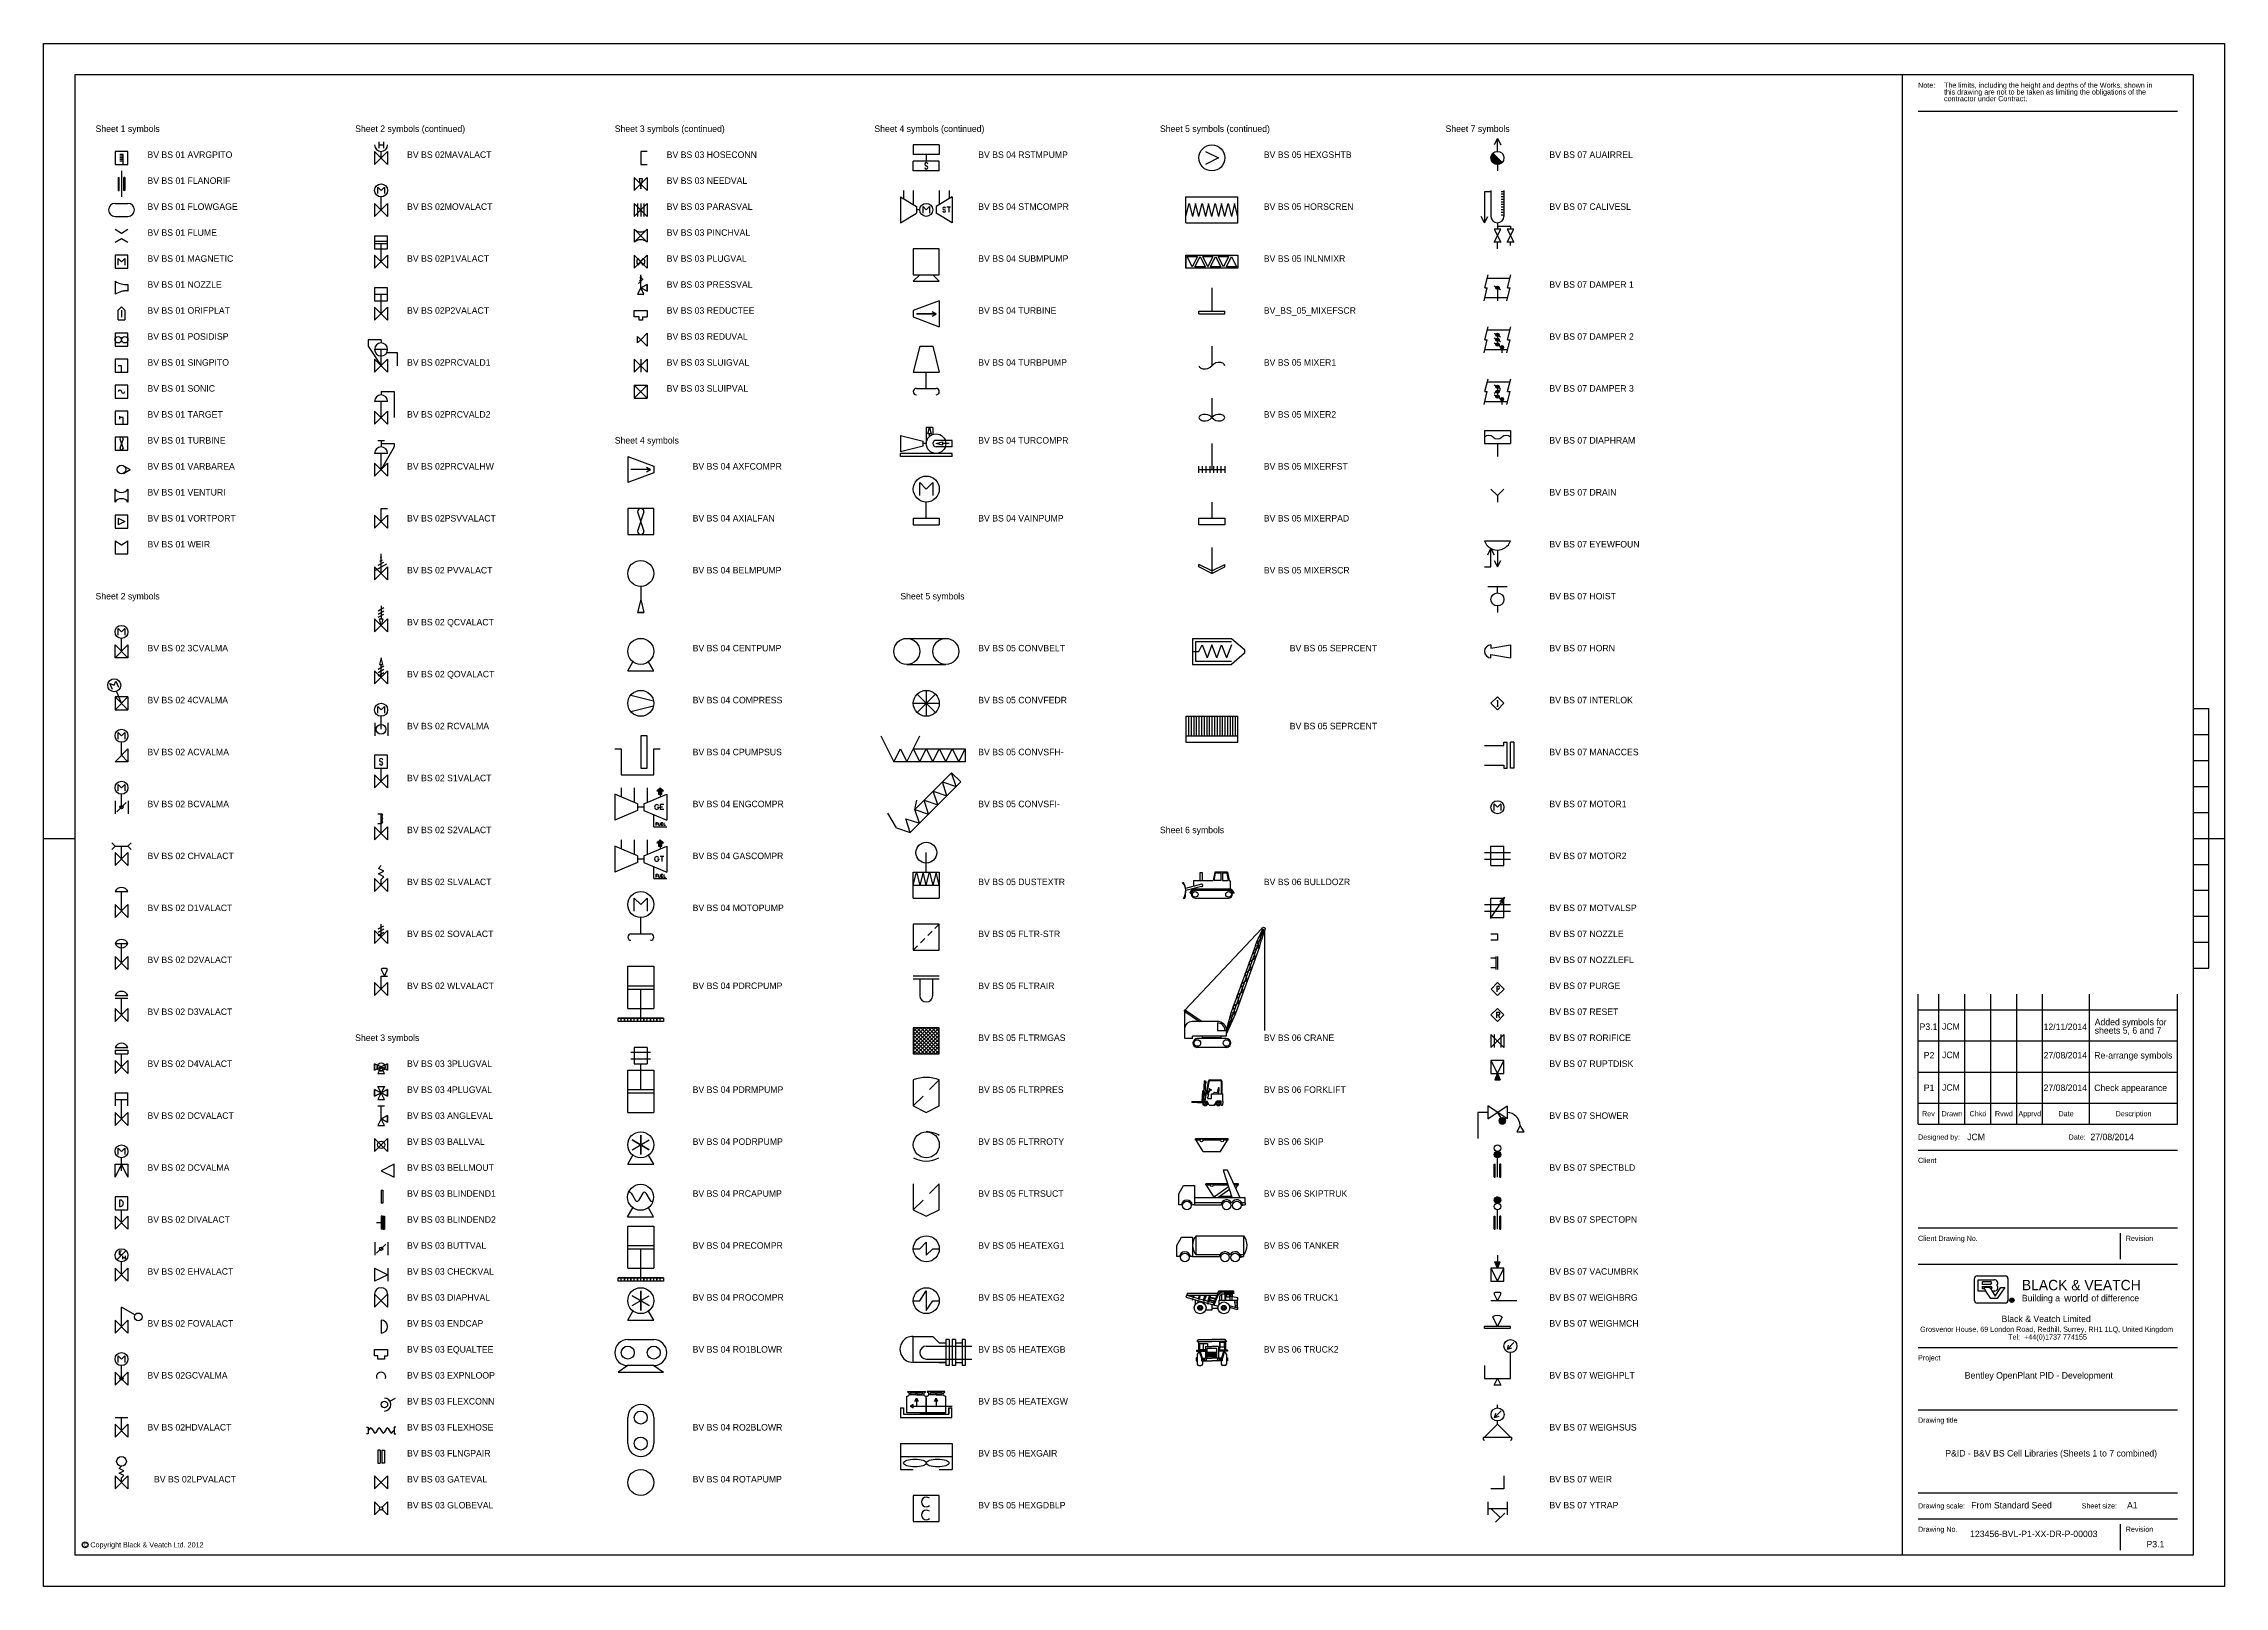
# Model space of a CAD drawing. Extents: x 0 to 0.84, y 0 to 0.594.
import ezdxf

# ---------------------------------------------------------------- set-up
doc = ezdxf.new("R2010")
doc.units = 0
for name, color, linetype in [('Border', 7, 'Continuous'), ('Default', 7, 'Continuous'), ('EQPON', 7, 'Continuous')]:
    doc.layers.add(name, color=color, linetype=linetype)

msp = doc.modelspace()

# ---------------------------------------------------------------- texts
at = {"layer": 'Border'}
for s, height, p in [('Note:', 0.002, (0.722, 0.577)), ('this drawing are not to be taken as limiting the obligations of the', 0.002, (0.732, 0.57441)), ('The limits, including the height and depths of the Works, shown in', 0.002, (0.732, 0.577)), ('contractor under Contract.', 0.002, (0.732, 0.57182)), ('Rev', 0.002, (0.72353, 0.181)), ('Drawn', 0.002, (0.73106, 0.181)), ('Chkd', 0.002, (0.74184, 0.181)), ('Rvwd', 0.002, (0.75161, 0.181)), ('Apprvd', 0.002, (0.76067, 0.181)), ('Date', 0.002, (0.77611, 0.181)), ('Description', 0.002, (0.79811, 0.181)), ('Designed by:', 0.002, (0.722, 0.172)), ('Date:', 0.002, (0.78, 0.172)), ('Client', 0.002, (0.722, 0.163)), ('Client Drawing No.', 0.002, (0.722, 0.133)), ('Revision', 0.002, (0.802, 0.133)), ('BLACK & VEATCH', 0.004, (0.762, 0.114)), ('Building a             of difference', 0.0025, (0.762, 0.10975)), ('world', 0.0029, (0.77829, 0.10957)), ('Black & Veatch Limited', 0.0025, (0.75417, 0.10175)), ('Grosvenor House, 69 London Road, Redhill, Surrey, RH1 1LQ, United Kingdom', 0.002, (0.72279, 0.098)), ('Tel:  +44(0)1737 774155', 0.002, (0.75672, 0.095)), ('Project', 0.002, (0.722, 0.087)), ('Drawing title', 0.002, (0.722, 0.063)), ('Drawing scale:', 0.002, (0.722, 0.03)), ('Sheet size:', 0.002, (0.785, 0.03)), ('Copyright Black & Veatch Ltd. 2012', 0.002, (0.018, 0.015)), ('Drawing No.', 0.002, (0.722, 0.021)), ('Revision', 0.002, (0.802, 0.021)), ('C', 0.00132, (0.01538, 0.01534))]:
    msp.add_text(s, height=height, dxfattribs=at).set_placement(p)
at = {"layer": 'Default'}
for s, p in [('Sheet 1 symbols', (0.02, 0.56)), ('Sheet 2 symbols (continued)', (0.12, 0.56)), ('Sheet 3 symbols (continued)', (0.22, 0.56)), ('Sheet 4 symbols (continued)', (0.32, 0.56)), ('Sheet 5 symbols (continued)', (0.43, 0.56)), ('Sheet 7 symbols', (0.54, 0.56)), ('BV BS 01 AVRGPITO', (0.04, 0.55)), ('BV BS 02MAVALACT', (0.14, 0.55)), ('BV BS 03 HOSECONN', (0.24, 0.55)), ('BV BS 04 RSTMPUMP', (0.36, 0.55)), ('BV BS 05 HEXGSHTB', (0.47, 0.55)), ('BV BS 07 AUAIRREL', (0.58, 0.55)), ('BV BS 01 FLANORIF', (0.04, 0.54)), ('BV BS 03 NEEDVAL', (0.24, 0.54)), ('BV BS 01 FLOWGAGE', (0.04, 0.53)), ('BV BS 02MOVALACT', (0.14, 0.53)), ('BV BS 03 PARASVAL', (0.24, 0.53)), ('BV BS 04 STMCOMPR', (0.36, 0.53)), ('BV BS 05 HORSCREN', (0.47, 0.53)), ('BV BS 07 CALIVESL', (0.58, 0.53)), ('BV BS 01 FLUME', (0.04, 0.52)), ('BV BS 03 PINCHVAL', (0.24, 0.52)), ('BV BS 01 MAGNETIC', (0.04, 0.51)), ('BV BS 02P1VALACT', (0.14, 0.51)), ('BV BS 03 PLUGVAL', (0.24, 0.51)), ('BV BS 04 SUBMPUMP', (0.36, 0.51)), ('BV BS 05 INLNMIXR', (0.47, 0.51)), ('BV BS 01 NOZZLE', (0.04, 0.5)), ('BV BS 03 PRESSVAL', (0.24, 0.5)), ('BV BS 07 DAMPER 1', (0.58, 0.5)), ('BV BS 01 ORIFPLAT', (0.04, 0.49)), ('BV BS 02P2VALACT', (0.14, 0.49)), ('BV BS 03 REDUCTEE', (0.24, 0.49)), ('BV BS 04 TURBINE', (0.36, 0.49)), ('BV_BS_05_MIXEFSCR', (0.47, 0.49)), ('BV BS 01 POSIDISP', (0.04, 0.48)), ('BV BS 03 REDUVAL', (0.24, 0.48)), ('BV BS 07 DAMPER 2', (0.58, 0.48)), ('BV BS 01 SINGPITO', (0.04, 0.47)), ('BV BS 02PRCVALD1', (0.14, 0.47)), ('BV BS 03 SLUIGVAL', (0.24, 0.47)), ('BV BS 04 TURBPUMP', (0.36, 0.47)), ('BV BS 05 MIXER1', (0.47, 0.47)), ('BV BS 01 SONIC', (0.04, 0.46)), ('BV BS 03 SLUIPVAL', (0.24, 0.46)), ('BV BS 07 DAMPER 3', (0.58, 0.46)), ('BV BS 01 TARGET', (0.04, 0.45)), ('BV BS 02PRCVALD2', (0.14, 0.45)), ('BV BS 05 MIXER2', (0.47, 0.45)), ('BV BS 01 TURBINE', (0.04, 0.44)), ('Sheet 4 symbols', (0.22, 0.44)), ('BV BS 04 TURCOMPR', (0.36, 0.44)), ('BV BS 07 DIAPHRAM', (0.58, 0.44)), ('BV BS 01 VARBAREA', (0.04, 0.43)), ('BV BS 02PRCVALHW', (0.14, 0.43)), ('BV BS 04 AXFCOMPR', (0.25, 0.43)), ('BV BS 05 MIXERFST', (0.47, 0.43)), ('BV BS 01 VENTURI', (0.04, 0.42)), ('BV BS 07 DRAIN', (0.58, 0.42)), ('BV BS 01 VORTPORT', (0.04, 0.41)), ('BV BS 02PSVVALACT', (0.14, 0.41)), ('BV BS 04 AXIALFAN', (0.25, 0.41)), ('BV BS 04 VAINPUMP', (0.36, 0.41)), ('BV BS 05 MIXERPAD', (0.47, 0.41)), ('BV BS 01 WEIR', (0.04, 0.4)), ('BV BS 07 EYEWFOUN', (0.58, 0.4)), ('BV BS 02 PVVALACT', (0.14, 0.39)), ('BV BS 04 BELMPUMP', (0.25, 0.39)), ('BV BS 05 MIXERSCR', (0.47, 0.39)), ('Sheet 2 symbols', (0.02, 0.38)), ('Sheet 5 symbols', (0.33, 0.38)), ('BV BS 07 HOIST', (0.58, 0.38)), ('BV BS 02 QCVALACT', (0.14, 0.37)), ('BV BS 02 3CVALMA', (0.04, 0.36)), ('BV BS 04 CENTPUMP', (0.25, 0.36)), ('BV BS 05 CONVBELT', (0.36, 0.36)), ('BV BS 05 SEPRCENT', (0.48, 0.36)), ('BV BS 07 HORN', (0.58, 0.36)), ('BV BS 02 QOVALACT', (0.14, 0.35)), ('BV BS 02 4CVALMA', (0.04, 0.34)), ('BV BS 04 COMPRESS', (0.25, 0.34)), ('BV BS 05 CONVFEDR', (0.36, 0.34)), ('BV BS 07 INTERLOK', (0.58, 0.34)), ('BV BS 02 RCVALMA', (0.14, 0.33)), ('BV BS 05 SEPRCENT', (0.48, 0.33)), ('BV BS 02 ACVALMA', (0.04, 0.32)), ('BV BS 04 CPUMPSUS', (0.25, 0.32)), ('BV BS 05 CONVSFH-', (0.36, 0.32)), ('BV BS 07 MANACCES', (0.58, 0.32)), ('BV BS 02 S1VALACT', (0.14, 0.31)), ('BV BS 02 BCVALMA', (0.04, 0.3)), ('BV BS 04 ENGCOMPR', (0.25, 0.3)), ('BV BS 05 CONVSFI-', (0.36, 0.3)), ('BV BS 07 MOTOR1', (0.58, 0.3)), ('BV BS 02 S2VALACT', (0.14, 0.29)), ('Sheet 6 symbols', (0.43, 0.29)), ('BV BS 02 CHVALACT', (0.04, 0.28)), ('BV BS 04 GASCOMPR', (0.25, 0.28)), ('BV BS 07 MOTOR2', (0.58, 0.28)), ('BV BS 02 SLVALACT', (0.14, 0.27)), ('BV BS 05 DUSTEXTR', (0.36, 0.27)), ('BV BS 06 BULLDOZR', (0.47, 0.27)), ('BV BS 02 D1VALACT', (0.04, 0.26)), ('BV BS 04 MOTOPUMP', (0.25, 0.26)), ('BV BS 07 MOTVALSP', (0.58, 0.26)), ('BV BS 02 SOVALACT', (0.14, 0.25)), ('BV BS 05 FLTR-STR', (0.36, 0.25)), ('BV BS 07 NOZZLE', (0.58, 0.25)), ('BV BS 02 D2VALACT', (0.04, 0.24)), ('BV BS 07 NOZZLEFL', (0.58, 0.24)), ('BV BS 02 WLVALACT', (0.14, 0.23)), ('BV BS 04 PDRCPUMP', (0.25, 0.23)), ('BV BS 05 FLTRAIR', (0.36, 0.23)), ('BV BS 07 PURGE', (0.58, 0.23)), ('BV BS 02 D3VALACT', (0.04, 0.22)), ('BV BS 07 RESET', (0.58, 0.22)), ('Added symbols for', (0.79005, 0.21603)), ('Sheet 3 symbols', (0.12, 0.21)), ('BV BS 05 FLTRMGAS', (0.36, 0.21)), ('BV BS 06 CRANE', (0.47, 0.21)), ('BV BS 07 RORIFICE', (0.58, 0.21)), ('P3.1', (0.7226, 0.21424)), ('JCM', (0.73124, 0.21431)), ('12/11/2014', (0.77036, 0.2142)), ('sheets 5, 6 and 7', (0.79005, 0.2128)), ('BV BS 02 D4VALACT', (0.04, 0.2)), ('BV BS 03 3PLUGVAL', (0.14, 0.2)), ('BV BS 07 RUPTDISK', (0.58, 0.2)), ('P2', (0.72421, 0.20326)), ('JCM', (0.73124, 0.20337)), ('27/08/2014', (0.77036, 0.20326)), ('Re-arrange symbols', (0.78986, 0.20323)), ('P1', (0.72421, 0.19073)), ('JCM', (0.73124, 0.19084)), ('27/08/2014', (0.77036, 0.19073)), ('Check appearance', (0.78986, 0.1907)), ('BV BS 03 4PLUGVAL', (0.14, 0.19)), ('BV BS 04 PDRMPUMP', (0.25, 0.19)), ('BV BS 05 FLTRPRES', (0.36, 0.19)), ('BV BS 06 FORKLIFT', (0.47, 0.19)), ('BV BS 02 DCVALACT', (0.04, 0.18)), ('BV BS 03 ANGLEVAL', (0.14, 0.18)), ('BV BS 07 SHOWER', (0.58, 0.18)), ('BV BS 03 BALLVAL', (0.14, 0.17)), ('BV BS 04 PODRPUMP', (0.25, 0.17)), ('BV BS 05 FLTRROTY', (0.36, 0.17)), ('BV BS 06 SKIP', (0.47, 0.17)), ('JCM', (0.74091, 0.1718)), ('27/08/2014', (0.7884, 0.1718)), ('BV BS 02 DCVALMA', (0.04, 0.16)), ('BV BS 03 BELLMOUT', (0.14, 0.16)), ('BV BS 07 SPECTBLD', (0.58, 0.16)), ('BV BS 03 BLINDEND1', (0.14, 0.15)), ('BV BS 04 PRCAPUMP', (0.25, 0.15)), ('BV BS 05 FLTRSUCT', (0.36, 0.15)), ('BV BS 06 SKIPTRUK', (0.47, 0.15)), ('BV BS 02 DIVALACT', (0.04, 0.14)), ('BV BS 03 BLINDEND2', (0.14, 0.14)), ('BV BS 07 SPECTOPN', (0.58, 0.14)), ('BV BS 03 BUTTVAL', (0.14, 0.13)), ('BV BS 04 PRECOMPR', (0.25, 0.13)), ('BV BS 05 HEATEXG1', (0.36, 0.13)), ('BV BS 06 TANKER', (0.47, 0.13)), ('BV BS 02 EHVALACT', (0.04, 0.12)), ('BV BS 03 CHECKVAL', (0.14, 0.12)), ('BV BS 07 VACUMBRK', (0.58, 0.12)), ('BV BS 03 DIAPHVAL', (0.14, 0.11)), ('BV BS 04 PROCOMPR', (0.25, 0.11)), ('BV BS 05 HEATEXG2', (0.36, 0.11)), ('BV BS 06 TRUCK1', (0.47, 0.11)), ('BV BS 07 WEIGHBRG', (0.58, 0.11)), ('BV BS 02 FOVALACT', (0.04, 0.1)), ('BV BS 03 ENDCAP', (0.14, 0.1)), ('BV BS 07 WEIGHMCH', (0.58, 0.1)), ('BV BS 03 EQUALTEE', (0.14, 0.09)), ('BV BS 04 RO1BLOWR', (0.25, 0.09)), ('BV BS 05 HEATEXGB', (0.36, 0.09)), ('BV BS 06 TRUCK2', (0.47, 0.09)), ('BV BS 02GCVALMA', (0.04, 0.08)), ('BV BS 03 EXPNLOOP', (0.14, 0.08)), ('BV BS 07 WEIGHPLT', (0.58, 0.08)), ('Bentley OpenPlant PID - Development', (0.74, 0.08)), ('BV BS 03 FLEXCONN', (0.14, 0.07)), ('BV BS 05 HEATEXGW', (0.36, 0.07)), ('BV BS 02HDVALACT', (0.04, 0.06)), ('BV BS 03 FLEXHOSE', (0.14, 0.06)), ('BV BS 04 RO2BLOWR', (0.25, 0.06)), ('BV BS 07 WEIGHSUS', (0.58, 0.06)), ('BV BS 03 FLNGPAIR', (0.14, 0.05)), ('BV BS 05 HEXGAIR', (0.36, 0.05)), ('P&ID - B&V BS Cell Libraries (Sheets 1 to 7 combined)', (0.7325, 0.05)), ('BV BS 02LPVALACT', (0.0425, 0.04)), ('BV BS 03 GATEVAL', (0.14, 0.04)), ('BV BS 04 ROTAPUMP', (0.25, 0.04)), ('BV BS 07 WEIR', (0.58, 0.04)), ('BV BS 03 GLOBEVAL', (0.14, 0.03)), ('BV BS 05 HEXGDBLP', (0.36, 0.03)), ('BV BS 07 YTRAP', (0.58, 0.03)), ('From Standard Seed', (0.7425, 0.03)), ('A1', (0.8025, 0.03)), ('123456-BVL-P1-XX-DR-P-00003', (0.74205, 0.01897)), ('P3.1', (0.81, 0.015))]:
    msp.add_text(s, height=0.0025, dxfattribs=at).set_placement(p)

# ---------------------------------------------------------------- linework, layer by layer
at = {"layer": 'Border'}
for p, q in [((0, 0), (0, 0.594)), ((0, 0.594), (0.84, 0.594)), ((0.84, 0.594), (0.84, 0)), ((0.012, 0.582), (0.012, 0.012)), ((0.828, 0.582), (0.012, 0.582)), ((0.716, 0.012), (0.716, 0.582)), ((0.828, 0.582), (0.828, 0.012)), ((0.722, 0.568), (0.822, 0.568)), ((0.828, 0.338), (0.834, 0.338)), ((0.834, 0.238), (0.834, 0.338)), ((0.828, 0.328), (0.834, 0.328)), ((0.828, 0.318), (0.834, 0.318)), ((0.828, 0.308), (0.834, 0.308)), ((0.828, 0.298), (0.834, 0.298)), ((0, 0.288), (0.012, 0.288)), ((0.828, 0.288), (0.84, 0.288)), ((0.828, 0.278), (0.834, 0.278)), ((0.828, 0.268), (0.834, 0.268)), ((0.828, 0.258), (0.834, 0.258)), ((0.828, 0.248), (0.834, 0.248)), ((0.828, 0.238), (0.834, 0.238)), ((0.722, 0.178), (0.722, 0.228)), ((0.73, 0.186), (0.73, 0.228)), ((0.74, 0.186), (0.74, 0.228)), ((0.75, 0.186), (0.75, 0.228)), ((0.76, 0.186), (0.76, 0.228)), ((0.77, 0.186), (0.77, 0.228)), ((0.788, 0.186), (0.788, 0.228)), ((0.822, 0.186), (0.822, 0.228)), ((0.722, 0.222), (0.822, 0.222)), ((0.722, 0.21), (0.822, 0.21)), ((0.722, 0.198), (0.822, 0.198)), ((0.722, 0.186), (0.822, 0.186)), ((0.73, 0.178), (0.73, 0.186)), ((0.74, 0.178), (0.74, 0.186)), ((0.75, 0.178), (0.75, 0.186)), ((0.76, 0.178), (0.76, 0.186)), ((0.77, 0.178), (0.77, 0.186)), ((0.788, 0.178), (0.788, 0.186)), ((0.822, 0.178), (0.822, 0.186)), ((0.722, 0.178), (0.822, 0.178)), ((0.722, 0.168), (0.822, 0.168)), ((0.722, 0.138), (0.822, 0.138)), ((0.8, 0.126), (0.8, 0.136)), ((0.722, 0.124), (0.822, 0.124)), ((0.74377, 0.11002), (0.74377, 0.11859)), ((0.74474, 0.11957), (0.75566, 0.11957)), ((0.74513, 0.11372), (0.74513, 0.11801)), ((0.74513, 0.11801), (0.75137, 0.11801)), ((0.75664, 0.11859), (0.75664, 0.11002)), ((0.7481, 0.11372), (0.74513, 0.11372)), ((0.74689, 0.11625), (0.74689, 0.11742)), ((0.74689, 0.11742), (0.74981, 0.11742)), ((0.74981, 0.11625), (0.74689, 0.11625)), ((0.74689, 0.1145), (0.74689, 0.11547)), ((0.74689, 0.11547), (0.75001, 0.11547)), ((0.74708, 0.1145), (0.74689, 0.1145)), ((0.74764, 0.1145), (0.74708, 0.1145)), ((0.74962, 0.11508), (0.74728, 0.11508)), ((0.74728, 0.11508), (0.74764, 0.1145)), ((0.74764, 0.1145), (0.7481, 0.11372)), ((0.75001, 0.1108), (0.7481, 0.11372)), ((0.75001, 0.1145), (0.74962, 0.11508)), ((0.75001, 0.1145), (0.7505, 0.11372)), ((0.75254, 0.1108), (0.75001, 0.1108)), ((0.75157, 0.11372), (0.7505, 0.11372)), ((0.7505, 0.11372), (0.75176, 0.11177)), ((0.75176, 0.11177), (0.75391, 0.11508)), ((0.75547, 0.11508), (0.75254, 0.1108)), ((0.75391, 0.11508), (0.75547, 0.11508)), ((0.75566, 0.10904), (0.74474, 0.10904)), ((0.722, 0.092), (0.822, 0.092)), ((0.722, 0.068), (0.822, 0.068)), ((0.722, 0.036), (0.822, 0.036)), ((0.722, 0.026), (0.822, 0.026)), ((0.8, 0.014), (0.8, 0.024)), ((0.828, 0.012), (0.012, 0.012)), ((0.84, 0), (0, 0))]:
    msp.add_line(p, q, dxfattribs=at)
for points in [[(0.75727, 0.11018), (0.75738, 0.11061), (0.75769, 0.11091), (0.75812, 0.11103), (0.75855, 0.11091), (0.75885, 0.11061), (0.75897, 0.11018), (0.75885, 0.10975), (0.75855, 0.10945), (0.75812, 0.10934), (0.75769, 0.10945), (0.75738, 0.10975), (0.75727, 0.11018)], [(0.75884, 0.11018), (0.75874, 0.11054), (0.75848, 0.1108), (0.75812, 0.11089), (0.75776, 0.1108), (0.7575, 0.11054), (0.7574, 0.11018), (0.7575, 0.10982), (0.75776, 0.10956), (0.75812, 0.10947), (0.75848, 0.10956), (0.75874, 0.10982), (0.75884, 0.11018)], [(0.75852, 0.10972), (0.75836, 0.10972), (0.75809, 0.11015), (0.75793, 0.11015), (0.75793, 0.10972), (0.7578, 0.10972), (0.7578, 0.11065), (0.7582, 0.11065), (0.75836, 0.11063), (0.75849, 0.11056), (0.75853, 0.1104), (0.75849, 0.11026), (0.75839, 0.11018), (0.75824, 0.11015), (0.75852, 0.10972)], [(0.75809, 0.11028), (0.75822, 0.11028), (0.75835, 0.11031), (0.7584, 0.11041), (0.75837, 0.11048), (0.75828, 0.11051), (0.75818, 0.11052), (0.75793, 0.11052), (0.75793, 0.11028), (0.75809, 0.11028)]]:
    msp.add_lwpolyline(points, dxfattribs=at)
msp.add_circle((0.016, 0.016), 0.0011, dxfattribs=at)
for centre, radius, start, end in [((0.74474, 0.11859), 0.000975, 90, 180), ((0.75147, 0.11676), 0.00125, 314.19079, 94.69712), ((0.75566, 0.11859), 0.000975, 0, 90), ((0.74474, 0.11002), 0.000975, 180, 270), ((0.74981, 0.11684), 0.000585, 270, 90), ((0.75001, 0.11499), 0.000487, 270, 90), ((0.75154, 0.11495), 0.00123, 271.38752, 48.64627), ((0.75566, 0.11002), 0.000975, 270, 0)]:
    msp.add_arc(centre, radius, start, end, dxfattribs=at)
at = {"layer": 'Default'}
for p, q in [((0.12912, 0.55625), (0.12912, 0.55375)), ((0.12912, 0.555), (0.13087, 0.555)), ((0.13087, 0.55625), (0.13087, 0.55375)), ((0.345, 0.555), (0.335, 0.555)), ((0.335, 0.555), (0.335, 0.55125)), ((0.335, 0.555), (0.335, 0.55125)), ((0.345, 0.555), (0.335, 0.555)), ((0.335, 0.555), (0.335, 0.55125)), ((0.335, 0.555), (0.335, 0.55125)), ((0.345, 0.555), (0.345, 0.55125)), ((0.345, 0.555), (0.345, 0.55125)), ((0.56, 0.5575), (0.55875, 0.555)), ((0.56, 0.5525), (0.56, 0.5575)), ((0.56, 0.5575), (0.56125, 0.555)), ((0.03062, 0.55125), (0.02937, 0.55125)), ((0.03062, 0.55062), (0.02937, 0.55062)), ((0.03062, 0.55), (0.02937, 0.55)), ((0.03062, 0.54937), (0.02937, 0.54937)), ((0.03062, 0.54875), (0.02937, 0.54875)), ((0.03062, 0.5475), (0.03062, 0.55125)), ((0.13, 0.55), (0.13, 0.5525)), ((0.345, 0.55125), (0.335, 0.55125)), ((0.345, 0.55125), (0.335, 0.55125)), ((0.335, 0.545), (0.335, 0.54875)), ((0.345, 0.54875), (0.335, 0.54875)), ((0.335, 0.545), (0.335, 0.54875)), ((0.34, 0.55125), (0.34, 0.54875)), ((0.345, 0.545), (0.345, 0.54875)), ((0.5575, 0.55), (0.56, 0.55)), ((0.55751, 0.55025), (0.55975, 0.55025)), ((0.55751, 0.54975), (0.56025, 0.54975)), ((0.55755, 0.5505), (0.5595, 0.5505)), ((0.55755, 0.5495), (0.5605, 0.5495)), ((0.55762, 0.55075), (0.55925, 0.55075)), ((0.55762, 0.54925), (0.56075, 0.54925)), ((0.55771, 0.551), (0.559, 0.551)), ((0.55771, 0.549), (0.561, 0.549)), ((0.55783, 0.55125), (0.55875, 0.55125)), ((0.55783, 0.54875), (0.56125, 0.54875)), ((0.558, 0.5515), (0.5585, 0.5515)), ((0.558, 0.5485), (0.5615, 0.5485)), ((0.55821, 0.54825), (0.56175, 0.54825)), ((0.55823, 0.55177), (0.56177, 0.54823)), ((0.5585, 0.548), (0.5615, 0.548)), ((0.55891, 0.54775), (0.56109, 0.54775)), ((0.56, 0.5475), (0.56, 0.545)), ((0.02875, 0.5425), (0.02875, 0.5375)), ((0.02875, 0.5425), (0.02906, 0.5425)), ((0.02906, 0.5375), (0.02906, 0.5425)), ((0.02906, 0.5425), (0.02906, 0.5425)), ((0.03, 0.545), (0.03, 0.535)), ((0.03094, 0.5375), (0.03094, 0.5425)), ((0.03125, 0.5425), (0.03094, 0.5425)), ((0.03094, 0.5425), (0.03094, 0.5425)), ((0.03125, 0.5425), (0.03125, 0.5375)), ((0.345, 0.545), (0.335, 0.545)), ((0.0275, 0.5325), (0.0325, 0.5325)), ((0.02875, 0.5375), (0.02906, 0.5375)), ((0.03125, 0.5375), (0.03094, 0.5375)), ((0.13, 0.53), (0.13, 0.535)), ((0.2287, 0.5325), (0.2287, 0.5275)), ((0.23, 0.5325), (0.23, 0.5275)), ((0.2312, 0.5325), (0.2312, 0.5275)), ((0.33, 0.535), (0.33, 0.525)), ((0.33, 0.535), (0.33625, 0.53125)), ((0.33125, 0.5375), (0.33125, 0.53425)), ((0.335, 0.5375), (0.335, 0.532)), ((0.33625, 0.53125), (0.33625, 0.52875)), ((0.3375, 0.53), (0.33625, 0.53)), ((0.35, 0.535), (0.34375, 0.53125)), ((0.34375, 0.53125), (0.34375, 0.52875)), ((0.345, 0.5375), (0.345, 0.532)), ((0.34937, 0.531), (0.34792, 0.531)), ((0.34865, 0.531), (0.34865, 0.52913)), ((0.34875, 0.5375), (0.34875, 0.53425)), ((0.35, 0.535), (0.35, 0.525)), ((0.44, 0.535), (0.46, 0.535)), ((0.44, 0.525), (0.44, 0.535)), ((0.46, 0.525), (0.46, 0.535)), ((0.555, 0.537), (0.555, 0.525)), ((0.5575, 0.537), (0.555, 0.537)), ((0.5575, 0.5375), (0.5575, 0.5275)), ((0.5625, 0.537), (0.56149, 0.537)), ((0.5625, 0.536), (0.56149, 0.536)), ((0.5625, 0.535), (0.56149, 0.535)), ((0.5625, 0.534), (0.56149, 0.534)), ((0.5625, 0.533), (0.56149, 0.533)), ((0.5625, 0.532), (0.56149, 0.532)), ((0.5625, 0.531), (0.56149, 0.531)), ((0.5625, 0.53), (0.56149, 0.53)), ((0.5625, 0.5375), (0.5625, 0.5275)), ((0.0275, 0.5275), (0.0325, 0.5275)), ((0.0275, 0.5225), (0.03, 0.521)), ((0.03, 0.521), (0.0325, 0.5225)), ((0.33, 0.525), (0.33625, 0.52875)), ((0.35, 0.525), (0.34375, 0.52875)), ((0.44, 0.525), (0.46, 0.525)), ((0.555, 0.525), (0.55375, 0.5275)), ((0.555, 0.525), (0.55625, 0.5275)), ((0.55875, 0.5225), (0.56125, 0.5175)), ((0.55875, 0.5175), (0.56125, 0.5225)), ((0.56125, 0.5225), (0.55875, 0.5225)), ((0.56, 0.525), (0.56, 0.5225)), ((0.56, 0.52375), (0.565, 0.52375)), ((0.5625, 0.529), (0.56149, 0.529)), ((0.5625, 0.528), (0.56149, 0.528)), ((0.56375, 0.5225), (0.56625, 0.5175)), ((0.56375, 0.5175), (0.56625, 0.5225)), ((0.56625, 0.5225), (0.56375, 0.5225)), ((0.565, 0.52375), (0.565, 0.5225)), ((0.0275, 0.5175), (0.03, 0.519)), ((0.0325, 0.5125), (0.0275, 0.5125)), ((0.0275, 0.5125), (0.0275, 0.5075)), ((0.03, 0.519), (0.0325, 0.5175)), ((0.0325, 0.5075), (0.0325, 0.5125)), ((0.1275, 0.52), (0.1275, 0.515)), ((0.1275, 0.52), (0.1325, 0.52)), ((0.1275, 0.518), (0.1325, 0.518)), ((0.1275, 0.517), (0.1325, 0.517)), ((0.1275, 0.517), (0.1325, 0.517)), ((0.1275, 0.515), (0.1325, 0.515)), ((0.13, 0.51), (0.13, 0.517)), ((0.1325, 0.515), (0.1325, 0.52)), ((0.335, 0.515), (0.335, 0.505)), ((0.345, 0.515), (0.335, 0.515)), ((0.345, 0.505), (0.345, 0.515)), ((0.44, 0.5125), (0.46, 0.5125)), ((0.44, 0.5075), (0.44, 0.5125)), ((0.44, 0.5125), (0.44, 0.5075)), ((0.46, 0.5125), (0.46, 0.5075)), ((0.56125, 0.5175), (0.55875, 0.5175)), ((0.56, 0.515), (0.56, 0.5175)), ((0.56625, 0.5175), (0.56375, 0.5175)), ((0.565, 0.51625), (0.565, 0.5175)), ((0.0275, 0.5075), (0.0325, 0.5075)), ((0.22965, 0.50365), (0.23035, 0.50435)), ((0.23, 0.5), (0.23, 0.505)), ((0.335, 0.505), (0.345, 0.505)), ((0.335, 0.5025), (0.3375, 0.505)), ((0.345, 0.5025), (0.3425, 0.505)), ((0.46, 0.5075), (0.44, 0.5075)), ((0.55516, 0.5), (0.5564, 0.505)), ((0.56391, 0.5), (0.56515, 0.505)), ((0.02757, 0.50252), (0.02757, 0.4975)), ((0.0325, 0.50125), (0.0325, 0.49875)), ((0.1275, 0.4975), (0.1325, 0.4975)), ((0.13, 0.49), (0.13, 0.4975)), ((0.22875, 0.4975), (0.23125, 0.4975)), ((0.22912, 0.50162), (0.23088, 0.50338)), ((0.22947, 0.50272), (0.23053, 0.50378)), ((0.2325, 0.50125), (0.2325, 0.49875)), ((0.2325, 0.49875), (0.2325, 0.50125)), ((0.335, 0.5025), (0.345, 0.5025)), ((0.45, 0.5), (0.45, 0.491)), ((0.55485, 0.495), (0.55609, 0.5)), ((0.55516, 0.5), (0.55609, 0.5)), ((0.55516, 0.49625), (0.56391, 0.49625)), ((0.55609, 0.50375), (0.56484, 0.50375)), ((0.55878, 0.50071), (0.56122, 0.49929)), ((0.5594, 0.50018), (0.5594, 0.49982)), ((0.5595, 0.50038), (0.5595, 0.49962)), ((0.5596, 0.50048), (0.5596, 0.49952)), ((0.5597, 0.50055), (0.5597, 0.49945)), ((0.5598, 0.50059), (0.5598, 0.49941)), ((0.5599, 0.50062), (0.5599, 0.49938)), ((0.56, 0.50062), (0.56, 0.495)), ((0.5601, 0.50062), (0.5601, 0.49938)), ((0.5602, 0.50059), (0.5602, 0.49941)), ((0.5603, 0.50055), (0.5603, 0.49945)), ((0.5604, 0.50048), (0.5604, 0.49952)), ((0.5605, 0.50038), (0.5605, 0.49962)), ((0.5606, 0.50018), (0.5606, 0.49982)), ((0.5636, 0.495), (0.56484, 0.5)), ((0.56391, 0.5), (0.56484, 0.5)), ((0.02875, 0.48762), (0.02875, 0.49137)), ((0.02875, 0.48762), (0.03125, 0.48762)), ((0.03, 0.49138), (0.03, 0.48862)), ((0.03125, 0.49137), (0.03125, 0.48762)), ((0.23062, 0.48875), (0.2325, 0.48875)), ((0.345, 0.495), (0.335, 0.49125)), ((0.335, 0.49125), (0.335, 0.48875)), ((0.335, 0.48875), (0.345, 0.485)), ((0.33625, 0.49), (0.34375, 0.49)), ((0.34375, 0.49), (0.33625, 0.49)), ((0.34222, 0.49088), (0.34375, 0.49)), ((0.34222, 0.48912), (0.34375, 0.49)), ((0.345, 0.495), (0.345, 0.485)), ((0.445, 0.491), (0.455, 0.491)), ((0.445, 0.49), (0.445, 0.491)), ((0.445, 0.49), (0.455, 0.49)), ((0.455, 0.49), (0.455, 0.491)), ((0.13, 0.48), (0.125, 0.48)), ((0.125, 0.48), (0.125, 0.4775)), ((0.13, 0.48), (0.13, 0.47875)), ((0.55485, 0.475), (0.55609, 0.48)), ((0.55516, 0.48), (0.5564, 0.485)), ((0.55516, 0.48), (0.55609, 0.48)), ((0.55609, 0.48375), (0.56484, 0.48375)), ((0.55878, 0.48258), (0.56122, 0.48117)), ((0.55878, 0.48071), (0.56122, 0.47929)), ((0.55878, 0.47883), (0.56122, 0.47742)), ((0.5594, 0.48205), (0.5594, 0.4817)), ((0.5594, 0.48018), (0.5594, 0.47982)), ((0.5595, 0.48225), (0.5595, 0.4815)), ((0.5595, 0.48037), (0.5595, 0.47962)), ((0.5596, 0.48236), (0.5596, 0.48139)), ((0.5596, 0.48048), (0.5596, 0.47952)), ((0.5597, 0.48242), (0.5597, 0.48133)), ((0.5597, 0.48055), (0.5597, 0.47945)), ((0.5598, 0.48247), (0.5598, 0.48128)), ((0.5598, 0.48059), (0.5598, 0.47941)), ((0.5599, 0.48249), (0.5599, 0.48126)), ((0.5599, 0.48062), (0.5599, 0.47938)), ((0.56, 0.4825), (0.56, 0.48125)), ((0.56, 0.4825), (0.56, 0.4825)), ((0.56, 0.48125), (0.56, 0.48062)), ((0.56, 0.48062), (0.56, 0.47937)), ((0.56, 0.47937), (0.56, 0.47875)), ((0.5601, 0.48249), (0.5601, 0.48126)), ((0.5601, 0.48062), (0.5601, 0.47938)), ((0.5602, 0.48247), (0.5602, 0.48128)), ((0.5602, 0.48059), (0.5602, 0.47941)), ((0.5603, 0.48242), (0.5603, 0.48133)), ((0.5603, 0.48055), (0.5603, 0.47945)), ((0.5604, 0.48236), (0.5604, 0.48139)), ((0.5604, 0.48048), (0.5604, 0.47952)), ((0.5605, 0.48225), (0.5605, 0.4815)), ((0.5605, 0.48037), (0.5605, 0.47962)), ((0.5606, 0.48205), (0.5606, 0.4817)), ((0.5606, 0.48018), (0.5606, 0.47982)), ((0.5636, 0.475), (0.56484, 0.48)), ((0.56391, 0.48), (0.56515, 0.485)), ((0.56391, 0.48), (0.56484, 0.48)), ((0.125, 0.4775), (0.13, 0.47)), ((0.1325, 0.47625), (0.1275, 0.47625)), ((0.13625, 0.475), (0.13217, 0.475)), ((0.13625, 0.47), (0.13625, 0.475)), ((0.23, 0.4725), (0.23, 0.4675)), ((0.3375, 0.4775), (0.335, 0.4675)), ((0.3375, 0.4775), (0.3425, 0.4775)), ((0.3425, 0.4775), (0.345, 0.4675)), ((0.45, 0.4775), (0.45, 0.47)), ((0.55516, 0.47625), (0.56391, 0.47625)), ((0.5594, 0.4783), (0.5594, 0.47795)), ((0.5595, 0.4785), (0.5595, 0.47775)), ((0.5596, 0.47861), (0.5596, 0.47764)), ((0.5597, 0.47867), (0.5597, 0.47758)), ((0.5598, 0.47872), (0.5598, 0.47753)), ((0.5599, 0.47874), (0.5599, 0.47751)), ((0.56, 0.47875), (0.56, 0.4775)), ((0.5601, 0.47874), (0.5601, 0.47751)), ((0.5602, 0.47872), (0.5602, 0.47753)), ((0.5603, 0.47867), (0.5603, 0.47758)), ((0.5604, 0.47861), (0.5604, 0.47764)), ((0.5605, 0.4785), (0.5605, 0.47775)), ((0.5606, 0.4783), (0.5606, 0.47795)), ((0.56116, 0.47728), (0.56116, 0.47693)), ((0.56126, 0.47748), (0.56126, 0.47673)), ((0.56136, 0.47759), (0.56136, 0.47663)), ((0.56146, 0.47766), (0.56146, 0.47656)), ((0.56156, 0.4777), (0.56156, 0.47652)), ((0.56166, 0.47772), (0.56166, 0.47649)), ((0.56176, 0.47773), (0.56176, 0.47648)), ((0.56176, 0.475), (0.56176, 0.47648)), ((0.56186, 0.47772), (0.56186, 0.47649)), ((0.56196, 0.4777), (0.56196, 0.47652)), ((0.56206, 0.47766), (0.56206, 0.47656)), ((0.56216, 0.47759), (0.56216, 0.47663)), ((0.56226, 0.47748), (0.56226, 0.47673)), ((0.56236, 0.47728), (0.56236, 0.47693)), ((0.0325, 0.4625), (0.0275, 0.4625)), ((0.0275, 0.4625), (0.0275, 0.4575)), ((0.0325, 0.4575), (0.0325, 0.4625)), ((0.2275, 0.4625), (0.2325, 0.4625)), ((0.335, 0.4675), (0.345, 0.4675)), ((0.34, 0.46125), (0.34, 0.4675)), ((0.55516, 0.46), (0.5564, 0.465)), ((0.55609, 0.46375), (0.56484, 0.46375)), ((0.55878, 0.46258), (0.56122, 0.46117)), ((0.5594, 0.46205), (0.5594, 0.4617)), ((0.5595, 0.46225), (0.5595, 0.4615)), ((0.5596, 0.46236), (0.5596, 0.46139)), ((0.5597, 0.46242), (0.5597, 0.46133)), ((0.5598, 0.46247), (0.5598, 0.46128)), ((0.5599, 0.46249), (0.5599, 0.46126)), ((0.56, 0.4625), (0.56, 0.46125)), ((0.56, 0.4625), (0.56, 0.4625)), ((0.5601, 0.46249), (0.5601, 0.46126)), ((0.5602, 0.46247), (0.5602, 0.46128)), ((0.5603, 0.46242), (0.5603, 0.46133)), ((0.5604, 0.46236), (0.5604, 0.46139)), ((0.5605, 0.46225), (0.5605, 0.4615)), ((0.5606, 0.46205), (0.5606, 0.4617)), ((0.56391, 0.46), (0.56515, 0.465)), ((0.0275, 0.4575), (0.0325, 0.4575)), ((0.1325, 0.45625), (0.1275, 0.45625)), ((0.13, 0.46), (0.13, 0.45875)), ((0.13, 0.46), (0.135, 0.46)), ((0.135, 0.46), (0.135, 0.45)), ((0.2275, 0.4575), (0.2325, 0.4575)), ((0.33625, 0.46125), (0.34375, 0.46125)), ((0.45, 0.4575), (0.45, 0.45)), ((0.55485, 0.455), (0.55609, 0.46)), ((0.55516, 0.46), (0.55609, 0.46)), ((0.55516, 0.45625), (0.56391, 0.45625)), ((0.56122, 0.46071), (0.55878, 0.45929)), ((0.55878, 0.45883), (0.56122, 0.45742)), ((0.5594, 0.46018), (0.5594, 0.45982)), ((0.5594, 0.4583), (0.5594, 0.45795)), ((0.5595, 0.46037), (0.5595, 0.45962)), ((0.5595, 0.4585), (0.5595, 0.45775)), ((0.5596, 0.46048), (0.5596, 0.45952)), ((0.5596, 0.45861), (0.5596, 0.45764)), ((0.5597, 0.46055), (0.5597, 0.45945)), ((0.5597, 0.45867), (0.5597, 0.45758)), ((0.5598, 0.46059), (0.5598, 0.45941)), ((0.5598, 0.45872), (0.5598, 0.45753)), ((0.5599, 0.46062), (0.5599, 0.45938)), ((0.5599, 0.45874), (0.5599, 0.45751)), ((0.56, 0.46125), (0.56, 0.46062)), ((0.56, 0.46062), (0.56, 0.45937)), ((0.56, 0.45937), (0.56, 0.45875)), ((0.56, 0.45875), (0.56, 0.4575)), ((0.5601, 0.46062), (0.5601, 0.45938)), ((0.5601, 0.45874), (0.5601, 0.45751)), ((0.5602, 0.46059), (0.5602, 0.45941)), ((0.5602, 0.45872), (0.5602, 0.45753)), ((0.5603, 0.46055), (0.5603, 0.45945)), ((0.5603, 0.45867), (0.5603, 0.45758)), ((0.5604, 0.46048), (0.5604, 0.45952)), ((0.5604, 0.45861), (0.5604, 0.45764)), ((0.5605, 0.46037), (0.5605, 0.45962)), ((0.5605, 0.4585), (0.5605, 0.45775)), ((0.5606, 0.46018), (0.5606, 0.45982)), ((0.5606, 0.4583), (0.5606, 0.45795)), ((0.56116, 0.45728), (0.56116, 0.45693)), ((0.56126, 0.45748), (0.56126, 0.45673)), ((0.56136, 0.45759), (0.56136, 0.45663)), ((0.56146, 0.45766), (0.56146, 0.45656)), ((0.56156, 0.4577), (0.56156, 0.45652)), ((0.56166, 0.45772), (0.56166, 0.45649)), ((0.56176, 0.45773), (0.56176, 0.45648)), ((0.56176, 0.455), (0.56176, 0.45648)), ((0.56186, 0.45772), (0.56186, 0.45649)), ((0.56196, 0.4577), (0.56196, 0.45652)), ((0.56206, 0.45766), (0.56206, 0.45656)), ((0.56216, 0.45759), (0.56216, 0.45663)), ((0.56226, 0.45748), (0.56226, 0.45673)), ((0.56236, 0.45728), (0.56236, 0.45693)), ((0.5636, 0.455), (0.56484, 0.46)), ((0.56391, 0.46), (0.56484, 0.46)), ((0.0275, 0.4525), (0.0275, 0.4475)), ((0.0325, 0.4525), (0.0275, 0.4525)), ((0.0275, 0.4475), (0.0325, 0.4475)), ((0.02937, 0.44937), (0.02937, 0.45062)), ((0.0325, 0.4475), (0.0325, 0.4525)), ((0.3425, 0.44625), (0.34, 0.44625)), ((0.34, 0.44625), (0.34, 0.44)), ((0.3425, 0.44625), (0.3425, 0.44354)), ((0.0325, 0.4425), (0.0275, 0.4425)), ((0.0275, 0.4425), (0.0275, 0.4375)), ((0.0275, 0.4375), (0.0325, 0.4375)), ((0.02937, 0.44187), (0.03062, 0.43812)), ((0.03062, 0.44187), (0.02937, 0.43812)), ((0.0325, 0.4375), (0.0325, 0.4425)), ((0.12875, 0.44125), (0.13125, 0.44125)), ((0.13, 0.44125), (0.13, 0.43875)), ((0.13, 0.44), (0.135, 0.44)), ((0.135, 0.43875), (0.13, 0.43)), ((0.135, 0.44), (0.135, 0.43875)), ((0.33, 0.44312), (0.33, 0.43687)), ((0.33, 0.44312), (0.33875, 0.44094)), ((0.33875, 0.43906), (0.33, 0.43687)), ((0.33875, 0.43906), (0.33875, 0.44094)), ((0.34, 0.44), (0.33875, 0.44)), ((0.34125, 0.4428), (0.34125, 0.44375)), ((0.35, 0.44125), (0.34375, 0.44125)), ((0.35, 0.43875), (0.34375, 0.43875)), ((0.34875, 0.44), (0.34625, 0.44)), ((0.35, 0.43875), (0.35, 0.44125)), ((0.45, 0.44), (0.45, 0.43)), ((0.555, 0.445), (0.555, 0.44)), ((0.555, 0.445), (0.565, 0.445)), ((0.555, 0.44), (0.565, 0.44)), ((0.56, 0.44), (0.56, 0.435)), ((0.565, 0.445), (0.565, 0.44)), ((0.03079, 0.43147), (0.03333, 0.43)), ((0.03079, 0.42853), (0.03333, 0.43)), ((0.1325, 0.43625), (0.1275, 0.43625)), ((0.225, 0.435), (0.225, 0.425)), ((0.225, 0.435), (0.235, 0.43125)), ((0.235, 0.42875), (0.225, 0.425)), ((0.23375, 0.43), (0.22625, 0.43)), ((0.23222, 0.43088), (0.23375, 0.43)), ((0.23222, 0.42912), (0.23375, 0.43)), ((0.235, 0.43125), (0.235, 0.42875)), ((0.35, 0.43625), (0.33, 0.43625)), ((0.33, 0.435), (0.33, 0.43625)), ((0.35, 0.435), (0.33, 0.435)), ((0.35, 0.435), (0.35, 0.43625)), ((0.445, 0.42875), (0.445, 0.43125)), ((0.445, 0.43), (0.455, 0.43)), ((0.44643, 0.42875), (0.44643, 0.43125)), ((0.44786, 0.42875), (0.44786, 0.43125)), ((0.44929, 0.42875), (0.44929, 0.43125)), ((0.45071, 0.42875), (0.45071, 0.43125)), ((0.45214, 0.42875), (0.45214, 0.43125)), ((0.45357, 0.42875), (0.45357, 0.43125)), ((0.455, 0.43125), (0.455, 0.42875)), ((0.0275, 0.4175), (0.0275, 0.4225)), ((0.0325, 0.4225), (0.0325, 0.4175)), ((0.5575, 0.4225), (0.56, 0.42)), ((0.5625, 0.4225), (0.56, 0.42)), ((0.56, 0.42), (0.56, 0.4175)), ((0.13, 0.41), (0.13, 0.415)), ((0.13, 0.415), (0.1325, 0.415)), ((0.225, 0.415), (0.225, 0.405)), ((0.235, 0.415), (0.225, 0.415)), ((0.22875, 0.41375), (0.23125, 0.40625)), ((0.23125, 0.41375), (0.22875, 0.40625)), ((0.235, 0.405), (0.235, 0.415)), ((0.34, 0.41125), (0.34, 0.4175)), ((0.45, 0.4175), (0.45, 0.41125)), ((0.02875, 0.41125), (0.02875, 0.40875)), ((0.225, 0.405), (0.235, 0.405)), ((0.335, 0.41125), (0.335, 0.40875)), ((0.335, 0.41125), (0.345, 0.41125)), ((0.335, 0.41125), (0.345, 0.41125)), ((0.335, 0.40875), (0.345, 0.40875)), ((0.345, 0.41125), (0.345, 0.40875)), ((0.445, 0.41125), (0.455, 0.41125)), ((0.445, 0.40875), (0.445, 0.41125)), ((0.455, 0.40875), (0.445, 0.40875)), ((0.455, 0.41125), (0.455, 0.40875)), ((0.0275, 0.4025), (0.0275, 0.3975)), ((0.0275, 0.4025), (0.03, 0.401)), ((0.0275, 0.3975), (0.0325, 0.3975)), ((0.03, 0.401), (0.0325, 0.4025)), ((0.0325, 0.3975), (0.0325, 0.4025)), ((0.12946, 0.39469), (0.13054, 0.39531)), ((0.12973, 0.39609), (0.13027, 0.39641)), ((0.45, 0.4), (0.45, 0.39)), ((0.555, 0.4025), (0.565, 0.4025)), ((0.55625, 0.39712), (0.5575, 0.39962)), ((0.5575, 0.3925), (0.5575, 0.39962)), ((0.5575, 0.39962), (0.55875, 0.39712)), ((0.55875, 0.39499), (0.56, 0.39249)), ((0.56, 0.399), (0.56, 0.39249)), ((0.56, 0.39249), (0.56125, 0.39499)), ((0.12783, 0.39123), (0.13217, 0.39373)), ((0.12892, 0.39313), (0.13108, 0.39437)), ((0.445, 0.3925), (0.445, 0.3935)), ((0.45, 0.391), (0.445, 0.3935)), ((0.45, 0.39), (0.445, 0.3925)), ((0.45, 0.391), (0.455, 0.3935)), ((0.45, 0.39), (0.455, 0.3925)), ((0.455, 0.3925), (0.455, 0.3935)), ((0.555, 0.3925), (0.5575, 0.3925)), ((0.23, 0.38), (0.22875, 0.375)), ((0.23, 0.385), (0.23, 0.38)), ((0.23, 0.38), (0.23125, 0.375)), ((0.55625, 0.385), (0.56375, 0.385)), ((0.56, 0.3825), (0.56, 0.385)), ((0.12892, 0.37562), (0.13108, 0.37687)), ((0.12892, 0.37437), (0.13108, 0.37562)), ((0.12892, 0.37312), (0.13108, 0.37437)), ((0.13, 0.3775), (0.13, 0.3725)), ((0.56, 0.3775), (0.56, 0.375)), ((0.03, 0.36), (0.03, 0.365)), ((0.3325, 0.365), (0.3475, 0.365)), ((0.4425, 0.365), (0.4425, 0.355)), ((0.4425, 0.365), (0.4575, 0.365)), ((0.44375, 0.36375), (0.4575, 0.36375)), ((0.44375, 0.36375), (0.44375, 0.35625)), ((0.4575, 0.365), (0.4625, 0.3607)), ((0.5575, 0.3625), (0.5575, 0.36125)), ((0.5575, 0.36125), (0.565, 0.3625)), ((0.565, 0.3625), (0.565, 0.3575)), ((0.12892, 0.35312), (0.13108, 0.35437)), ((0.12892, 0.35187), (0.13108, 0.35312)), ((0.12937, 0.355), (0.13062, 0.355)), ((0.13, 0.35), (0.13, 0.355)), ((0.225, 0.3525), (0.22701, 0.35599)), ((0.235, 0.3525), (0.23299, 0.35599)), ((0.3325, 0.355), (0.3475, 0.355)), ((0.4425, 0.36), (0.445, 0.36)), ((0.4425, 0.355), (0.4575, 0.355)), ((0.44375, 0.35625), (0.4575, 0.35625)), ((0.4625, 0.3593), (0.4575, 0.355)), ((0.4625, 0.3607), (0.4625, 0.3593)), ((0.5575, 0.3575), (0.5575, 0.35875)), ((0.5575, 0.35875), (0.565, 0.3575)), ((0.03, 0.34), (0.02813, 0.34464)), ((0.12892, 0.35062), (0.13108, 0.35187)), ((0.225, 0.3525), (0.235, 0.3525)), ((0.34, 0.345), (0.34, 0.335)), ((0.0325, 0.3425), (0.0275, 0.3425)), ((0.0275, 0.3375), (0.0325, 0.3375)), ((0.22616, 0.3432), (0.23489, 0.34102)), ((0.22616, 0.3368), (0.23489, 0.33898)), ((0.335, 0.34), (0.345, 0.34)), ((0.33646, 0.34354), (0.34354, 0.33646)), ((0.33646, 0.33646), (0.34354, 0.34354)), ((0.56, 0.3425), (0.5575, 0.34)), ((0.5575, 0.34), (0.56, 0.3375)), ((0.55972, 0.34113), (0.56028, 0.34113)), ((0.55972, 0.33887), (0.56028, 0.33887)), ((0.5625, 0.34), (0.56, 0.3425)), ((0.56, 0.34113), (0.56, 0.33887)), ((0.56, 0.3375), (0.5625, 0.34)), ((0.12752, 0.3325), (0.12752, 0.3275)), ((0.13, 0.33), (0.13, 0.335)), ((0.13258, 0.3325), (0.13258, 0.3275)), ((0.44, 0.33503), (0.46, 0.33503)), ((0.44, 0.33503), (0.44, 0.325)), ((0.44, 0.33503), (0.44, 0.3275)), ((0.441, 0.33503), (0.441, 0.3275)), ((0.442, 0.33503), (0.442, 0.3275)), ((0.443, 0.33503), (0.443, 0.3275)), ((0.444, 0.33503), (0.444, 0.3275)), ((0.445, 0.33503), (0.445, 0.3275)), ((0.446, 0.33503), (0.446, 0.3275)), ((0.447, 0.33503), (0.447, 0.3275)), ((0.448, 0.33503), (0.448, 0.3275)), ((0.449, 0.33503), (0.449, 0.3275)), ((0.45, 0.33503), (0.45, 0.3275)), ((0.451, 0.33503), (0.451, 0.3275)), ((0.452, 0.33503), (0.452, 0.3275)), ((0.453, 0.33503), (0.453, 0.3275)), ((0.454, 0.33503), (0.454, 0.3275)), ((0.455, 0.33503), (0.455, 0.3275)), ((0.456, 0.33503), (0.456, 0.3275)), ((0.457, 0.33503), (0.457, 0.3275)), ((0.458, 0.33503), (0.458, 0.3275)), ((0.459, 0.33503), (0.459, 0.3275)), ((0.46, 0.325), (0.46, 0.335)), ((0.0275, 0.3175), (0.0325, 0.3225)), ((0.03, 0.32), (0.03, 0.325)), ((0.0325, 0.3175), (0.03, 0.32)), ((0.0325, 0.3225), (0.0325, 0.3175)), ((0.1275, 0.32), (0.1275, 0.315)), ((0.1325, 0.32), (0.1275, 0.32)), ((0.1325, 0.315), (0.1325, 0.32)), ((0.335, 0.3225), (0.3375, 0.3175)), ((0.3525, 0.3175), (0.355, 0.3225)), ((0.44, 0.3275), (0.46, 0.3275)), ((0.44, 0.325), (0.46, 0.325)), ((0.555, 0.32375), (0.5625, 0.32375)), ((0.5625, 0.32375), (0.5625, 0.325)), ((0.5625, 0.325), (0.56375, 0.325)), ((0.5625, 0.325), (0.56375, 0.325)), ((0.5625, 0.32375), (0.5625, 0.325)), ((0.56375, 0.315), (0.56375, 0.325)), ((0.56625, 0.325), (0.565, 0.325)), ((0.565, 0.315), (0.565, 0.325)), ((0.56625, 0.325), (0.56625, 0.315)), ((0.0325, 0.3175), (0.0275, 0.3175)), ((0.0325, 0.3175), (0.0325, 0.3175)), ((0.1275, 0.315), (0.1325, 0.315)), ((0.13, 0.31), (0.13, 0.315)), ((0.35149, 0.30795), (0.34972, 0.31326)), ((0.555, 0.31625), (0.5625, 0.31625)), ((0.5625, 0.31625), (0.5625, 0.315)), ((0.5625, 0.315), (0.56375, 0.315)), ((0.56625, 0.315), (0.565, 0.315)), ((0.02752, 0.3025), (0.02752, 0.2975)), ((0.03, 0.3), (0.03, 0.305)), ((0.03258, 0.3025), (0.03258, 0.2975)), ((0.22, 0.305), (0.22, 0.295)), ((0.22875, 0.30125), (0.22, 0.305)), ((0.2225, 0.3075), (0.2225, 0.30393)), ((0.2275, 0.3075), (0.2275, 0.30179)), ((0.2275, 0.3075), (0.2275, 0.30179)), ((0.23125, 0.30125), (0.24, 0.305)), ((0.2325, 0.3075), (0.2325, 0.30179)), ((0.23637, 0.30637), (0.23649, 0.30625)), ((0.23651, 0.30651), (0.23802, 0.305)), ((0.23764, 0.30736), (0.23653, 0.30625)), ((0.23764, 0.30736), (0.23653, 0.30625)), ((0.23665, 0.30665), (0.23812, 0.30518)), ((0.23679, 0.30679), (0.23812, 0.30546)), ((0.23778, 0.30722), (0.23682, 0.30625)), ((0.23792, 0.30708), (0.23688, 0.30603)), ((0.23807, 0.30693), (0.23688, 0.30574)), ((0.23821, 0.30679), (0.23688, 0.30546)), ((0.23835, 0.30665), (0.23688, 0.30518)), ((0.23688, 0.30586), (0.23774, 0.305)), ((0.23688, 0.30558), (0.23745, 0.305)), ((0.23688, 0.3053), (0.23717, 0.305)), ((0.23693, 0.30693), (0.23812, 0.30574)), ((0.23812, 0.30615), (0.23698, 0.305)), ((0.23708, 0.30708), (0.23812, 0.30603)), ((0.23722, 0.30722), (0.23818, 0.30625)), ((0.23812, 0.30586), (0.23726, 0.305)), ((0.23736, 0.30736), (0.23847, 0.30625)), ((0.23736, 0.30736), (0.23847, 0.30625)), ((0.2375, 0.305), (0.2375, 0.30393)), ((0.23812, 0.30558), (0.23755, 0.305)), ((0.23812, 0.3053), (0.23783, 0.305)), ((0.23849, 0.30651), (0.23823, 0.30625)), ((0.23863, 0.30637), (0.23851, 0.30625)), ((0.24, 0.305), (0.24, 0.295)), ((0.33558, 0.29912), (0.3364, 0.30265)), ((0.02823, 0.29823), (0.03177, 0.30177)), ((0.12875, 0.2975), (0.13, 0.2975)), ((0.13, 0.29), (0.13, 0.2975)), ((0.22875, 0.29875), (0.22, 0.295)), ((0.22875, 0.30125), (0.22875, 0.29875)), ((0.23125, 0.3), (0.22875, 0.3)), ((0.23125, 0.30125), (0.23125, 0.29875)), ((0.23125, 0.29875), (0.24, 0.295)), ((0.235, 0.2925), (0.235, 0.29714)), ((0.23649, 0.29403), (0.23579, 0.29403)), ((0.23579, 0.29403), (0.23579, 0.29298)), ((0.23648, 0.30008), (0.23695, 0.30008)), ((0.23678, 0.29403), (0.23678, 0.29334)), ((0.23695, 0.30008), (0.23695, 0.29984)), ((0.23888, 0.301), (0.23743, 0.301)), ((0.23743, 0.301), (0.23743, 0.29913)), ((0.23837, 0.30007), (0.23743, 0.30007)), ((0.23888, 0.29913), (0.23743, 0.29913)), ((0.23748, 0.29403), (0.23748, 0.29332)), ((0.23787, 0.29403), (0.23787, 0.29298)), ((0.23857, 0.29403), (0.23787, 0.29403)), ((0.23885, 0.29403), (0.23885, 0.29298)), ((0.32851, 0.29205), (0.32515, 0.29765)), ((0.33558, 0.29912), (0.34088, 0.29735)), ((0.0275, 0.285), (0.02625, 0.28625)), ((0.0325, 0.285), (0.03375, 0.28625)), ((0.12875, 0.29375), (0.13, 0.29375)), ((0.2225, 0.2875), (0.2225, 0.28393)), ((0.2275, 0.2875), (0.2275, 0.28179)), ((0.2275, 0.2875), (0.2275, 0.28179)), ((0.2325, 0.2875), (0.2325, 0.28179)), ((0.235, 0.2925), (0.24, 0.2925)), ((0.23635, 0.29351), (0.23579, 0.29351)), ((0.23637, 0.28637), (0.23649, 0.28625)), ((0.23651, 0.28651), (0.23802, 0.285)), ((0.23764, 0.28736), (0.23653, 0.28625)), ((0.23764, 0.28736), (0.23653, 0.28625)), ((0.23665, 0.28665), (0.23812, 0.28518)), ((0.23679, 0.28679), (0.23812, 0.28546)), ((0.23778, 0.28722), (0.23682, 0.28625)), ((0.23792, 0.28708), (0.23688, 0.28603)), ((0.23807, 0.28693), (0.23688, 0.28574)), ((0.23821, 0.28679), (0.23688, 0.28546)), ((0.23835, 0.28665), (0.23688, 0.28518)), ((0.23688, 0.28586), (0.23774, 0.285)), ((0.23693, 0.28693), (0.23812, 0.28574)), ((0.23812, 0.28615), (0.23698, 0.285)), ((0.23708, 0.28708), (0.23812, 0.28603)), ((0.23722, 0.28722), (0.23818, 0.28625)), ((0.23812, 0.28586), (0.23726, 0.285)), ((0.23736, 0.28736), (0.23847, 0.28625)), ((0.23736, 0.28736), (0.23847, 0.28625)), ((0.23843, 0.29351), (0.23787, 0.29351)), ((0.23857, 0.29298), (0.23787, 0.29298)), ((0.23849, 0.28651), (0.23823, 0.28625)), ((0.23863, 0.28637), (0.23851, 0.28625)), ((0.23956, 0.29298), (0.23885, 0.29298)), ((0.0275, 0.285), (0.02625, 0.28375)), ((0.0275, 0.285), (0.0325, 0.285)), ((0.03, 0.28), (0.03, 0.285)), ((0.0325, 0.285), (0.03375, 0.28375)), ((0.22, 0.285), (0.22, 0.275)), ((0.22875, 0.28125), (0.22, 0.285)), ((0.22875, 0.27875), (0.22, 0.275)), ((0.22875, 0.28125), (0.22875, 0.27875)), ((0.23125, 0.28), (0.22875, 0.28)), ((0.23125, 0.28125), (0.24, 0.285)), ((0.23125, 0.28125), (0.23125, 0.27875)), ((0.23125, 0.27875), (0.24, 0.275)), ((0.23648, 0.28008), (0.23695, 0.28008)), ((0.23688, 0.28558), (0.23745, 0.285)), ((0.23688, 0.2853), (0.23717, 0.285)), ((0.23695, 0.28008), (0.23695, 0.27984)), ((0.23888, 0.281), (0.23743, 0.281)), ((0.2375, 0.285), (0.2375, 0.28393)), ((0.23812, 0.28558), (0.23755, 0.285)), ((0.23812, 0.2853), (0.23783, 0.285)), ((0.23816, 0.281), (0.23816, 0.27913)), ((0.24, 0.285), (0.24, 0.275)), ((0.34, 0.275), (0.34, 0.2825)), ((0.555, 0.2825), (0.565, 0.2825)), ((0.555, 0.28), (0.565, 0.28)), ((0.5575, 0.2775), (0.5575, 0.285)), ((0.5575, 0.285), (0.5625, 0.285)), ((0.5575, 0.2775), (0.5625, 0.2775)), ((0.5625, 0.2775), (0.5625, 0.285)), ((0.235, 0.2725), (0.235, 0.27714)), ((0.235, 0.2725), (0.24, 0.2725)), ((0.23649, 0.27403), (0.23579, 0.27403)), ((0.23579, 0.27403), (0.23579, 0.27298)), ((0.23635, 0.27351), (0.23579, 0.27351)), ((0.23678, 0.27403), (0.23678, 0.27334)), ((0.23748, 0.27403), (0.23748, 0.27332)), ((0.23787, 0.27403), (0.23787, 0.27298)), ((0.23857, 0.27403), (0.23787, 0.27403)), ((0.23843, 0.27351), (0.23787, 0.27351)), ((0.23857, 0.27298), (0.23787, 0.27298)), ((0.23885, 0.27403), (0.23885, 0.27298)), ((0.23956, 0.27298), (0.23885, 0.27298)), ((0.335, 0.275), (0.345, 0.275)), ((0.335, 0.265), (0.335, 0.275)), ((0.335, 0.27), (0.345, 0.27)), ((0.345, 0.275), (0.345, 0.265)), ((0.0275, 0.2675), (0.0325, 0.2675)), ((0.03, 0.26), (0.03, 0.2675)), ((0.335, 0.265), (0.345, 0.265)), ((0.555, 0.2625), (0.565, 0.2625)), ((0.56277, 0.26541), (0.55723, 0.25709)), ((0.5575, 0.2575), (0.5575, 0.265)), ((0.5575, 0.265), (0.5625, 0.265)), ((0.56087, 0.26368), (0.56277, 0.26541)), ((0.56191, 0.26298), (0.56277, 0.26541)), ((0.5625, 0.2575), (0.5625, 0.265)), ((0.12892, 0.25312), (0.13108, 0.25437)), ((0.12892, 0.25188), (0.13108, 0.25312)), ((0.13, 0.25), (0.13, 0.255)), ((0.23, 0.25125), (0.23, 0.2575)), ((0.335, 0.255), (0.335, 0.245)), ((0.345, 0.255), (0.335, 0.255)), ((0.34222, 0.25222), (0.34056, 0.25056)), ((0.34333, 0.25333), (0.345, 0.255)), ((0.345, 0.245), (0.345, 0.255)), ((0.555, 0.26), (0.565, 0.26)), ((0.5575, 0.2575), (0.5625, 0.2575)), ((0.0275, 0.2475), (0.0325, 0.2475)), ((0.03, 0.24), (0.03, 0.2475)), ((0.12892, 0.25062), (0.13108, 0.25188)), ((0.22625, 0.25125), (0.23375, 0.25125)), ((0.33667, 0.24667), (0.335, 0.245)), ((0.335, 0.245), (0.345, 0.245)), ((0.33944, 0.24944), (0.33778, 0.24778)), ((0.5575, 0.25125), (0.56, 0.25125)), ((0.56, 0.24875), (0.5575, 0.24875)), ((0.56, 0.25125), (0.56, 0.24875)), ((0.225, 0.2225), (0.225, 0.23875)), ((0.225, 0.23875), (0.235, 0.23875)), ((0.235, 0.23875), (0.235, 0.2225)), ((0.55937, 0.24187), (0.5575, 0.24187)), ((0.55937, 0.23812), (0.5575, 0.23812)), ((0.55937, 0.2425), (0.55937, 0.2375)), ((0.55937, 0.2425), (0.55937, 0.2375)), ((0.56, 0.2425), (0.56, 0.2375)), ((0.0275, 0.2275), (0.0325, 0.2275)), ((0.13, 0.23), (0.13, 0.235)), ((0.13, 0.235), (0.1325, 0.235)), ((0.225, 0.23125), (0.235, 0.23125)), ((0.225, 0.23), (0.235, 0.23)), ((0.23, 0.21875), (0.23, 0.23)), ((0.345, 0.235), (0.335, 0.235)), ((0.345, 0.23375), (0.335, 0.23375)), ((0.3375, 0.23375), (0.3375, 0.2275)), ((0.3425, 0.2275), (0.3425, 0.23375)), ((0.56003, 0.2325), (0.55753, 0.23)), ((0.55753, 0.23), (0.56003, 0.2275)), ((0.55972, 0.23112), (0.55972, 0.22887)), ((0.55972, 0.23112), (0.56028, 0.23112)), ((0.55972, 0.23), (0.56028, 0.23)), ((0.56253, 0.23), (0.56003, 0.2325)), ((0.56003, 0.2275), (0.56253, 0.23)), ((0.0275, 0.2265), (0.0325, 0.2265)), ((0.03, 0.22), (0.03, 0.2265)), ((0.22125, 0.2175), (0.22125, 0.21875)), ((0.22125, 0.21875), (0.23875, 0.21875)), ((0.23875, 0.21875), (0.22125, 0.21875)), ((0.2225, 0.2175), (0.2225, 0.21875)), ((0.22375, 0.2175), (0.22375, 0.21875)), ((0.225, 0.2225), (0.235, 0.2225)), ((0.225, 0.2175), (0.225, 0.21875)), ((0.22625, 0.2175), (0.22625, 0.21875)), ((0.2275, 0.2175), (0.2275, 0.21875)), ((0.22875, 0.2175), (0.22875, 0.21875)), ((0.23, 0.2175), (0.23, 0.21875)), ((0.23125, 0.2175), (0.23125, 0.21875)), ((0.2325, 0.2175), (0.2325, 0.21875)), ((0.23375, 0.2175), (0.23375, 0.21875)), ((0.235, 0.2175), (0.235, 0.21875)), ((0.23625, 0.2175), (0.23625, 0.21875)), ((0.2375, 0.2175), (0.2375, 0.21875)), ((0.23875, 0.21875), (0.23875, 0.2175)), ((0.56, 0.2225), (0.5575, 0.22)), ((0.5575, 0.22), (0.56, 0.2175)), ((0.55958, 0.22112), (0.55958, 0.21887)), ((0.55958, 0.22112), (0.56042, 0.22112)), ((0.55958, 0.22), (0.56042, 0.22)), ((0.5625, 0.22), (0.56, 0.2225)), ((0.56, 0.2175), (0.5625, 0.22)), ((0.56042, 0.22), (0.56071, 0.21891)), ((0.23875, 0.2175), (0.22125, 0.2175)), ((0.335, 0.215), (0.335, 0.205)), ((0.345, 0.215), (0.335, 0.215)), ((0.335, 0.215), (0.345, 0.205)), ((0.335, 0.205), (0.345, 0.215)), ((0.335, 0.20641), (0.34359, 0.215)), ((0.335, 0.20783), (0.34217, 0.215)), ((0.335, 0.20924), (0.34076, 0.215)), ((0.335, 0.21066), (0.33934, 0.215)), ((0.335, 0.21207), (0.33793, 0.215)), ((0.335, 0.21349), (0.33651, 0.215)), ((0.335, 0.21359), (0.34359, 0.205)), ((0.335, 0.21217), (0.34217, 0.205)), ((0.335, 0.21076), (0.34076, 0.205)), ((0.33641, 0.215), (0.345, 0.20641)), ((0.33641, 0.205), (0.345, 0.21359)), ((0.33783, 0.215), (0.345, 0.20783)), ((0.33783, 0.205), (0.345, 0.21217)), ((0.33924, 0.215), (0.345, 0.20924)), ((0.33924, 0.205), (0.345, 0.21076)), ((0.34066, 0.215), (0.345, 0.21066)), ((0.34207, 0.215), (0.345, 0.21207)), ((0.34349, 0.215), (0.345, 0.21349)), ((0.345, 0.205), (0.345, 0.215)), ((0.5575, 0.2125), (0.5575, 0.2075)), ((0.5575, 0.2075), (0.5625, 0.2125)), ((0.5625, 0.2075), (0.5575, 0.2125)), ((0.55875, 0.2125), (0.55875, 0.2075)), ((0.56125, 0.2125), (0.56125, 0.2075)), ((0.5625, 0.2125), (0.5625, 0.2075)), ((0.0275, 0.2075), (0.0325, 0.2075)), ((0.0275, 0.2065), (0.0275, 0.205)), ((0.0275, 0.2065), (0.0325, 0.2065)), ((0.0275, 0.205), (0.0325, 0.205)), ((0.03, 0.2), (0.03, 0.205)), ((0.0325, 0.2065), (0.0325, 0.205)), ((0.22625, 0.20563), (0.23375, 0.20563)), ((0.22625, 0.20312), (0.23375, 0.20312)), ((0.2325, 0.2075), (0.2325, 0.20125)), ((0.335, 0.20934), (0.33934, 0.205)), ((0.335, 0.20793), (0.33793, 0.205)), ((0.335, 0.20651), (0.33651, 0.205)), ((0.335, 0.205), (0.345, 0.205)), ((0.34066, 0.205), (0.345, 0.20934)), ((0.34207, 0.205), (0.345, 0.20793)), ((0.34349, 0.205), (0.345, 0.20651)), ((0.5575, 0.2025), (0.5575, 0.1975)), ((0.5625, 0.2025), (0.5575, 0.2025)), ((0.5575, 0.2025), (0.56, 0.1975)), ((0.56, 0.1975), (0.5625, 0.2025)), ((0.5625, 0.1975), (0.5625, 0.2025)), ((0.1275, 0.20125), (0.1275, 0.19875)), ((0.1275, 0.19875), (0.1275, 0.20125)), ((0.12875, 0.1975), (0.13125, 0.1975)), ((0.1325, 0.20125), (0.1325, 0.19875)), ((0.1325, 0.19875), (0.1325, 0.20125)), ((0.225, 0.1825), (0.225, 0.19875)), ((0.225, 0.19875), (0.235, 0.19875)), ((0.23, 0.19125), (0.23, 0.20125)), ((0.235, 0.19875), (0.235, 0.1825)), ((0.335, 0.195), (0.335, 0.185)), ((0.34125, 0.19125), (0.345, 0.195)), ((0.345, 0.185), (0.345, 0.195)), ((0.44812, 0.18958), (0.44891, 0.19444)), ((0.45365, 0.18958), (0.45365, 0.19438)), ((0.5575, 0.1975), (0.5625, 0.1975)), ((0.56, 0.1975), (0.559, 0.195)), ((0.559, 0.195), (0.561, 0.195)), ((0.5592, 0.195), (0.5592, 0.1955)), ((0.5594, 0.195), (0.5594, 0.196)), ((0.5596, 0.195), (0.5596, 0.1965)), ((0.5598, 0.195), (0.5598, 0.197)), ((0.56, 0.195), (0.56, 0.1975)), ((0.56, 0.1975), (0.561, 0.195)), ((0.5602, 0.195), (0.5602, 0.197)), ((0.5604, 0.195), (0.5604, 0.1965)), ((0.5606, 0.195), (0.5606, 0.196)), ((0.5608, 0.195), (0.5608, 0.1955)), ((0.0275, 0.19), (0.0275, 0.185)), ((0.0275, 0.19), (0.0325, 0.19)), ((0.0275, 0.1875), (0.0325, 0.1875)), ((0.03, 0.18), (0.03, 0.1875)), ((0.0325, 0.185), (0.0325, 0.19)), ((0.1275, 0.19125), (0.1275, 0.18875)), ((0.1275, 0.18875), (0.1275, 0.19125)), ((0.12875, 0.1925), (0.13125, 0.1925)), ((0.12875, 0.1875), (0.13125, 0.1875)), ((0.12875, 0.185), (0.13125, 0.185)), ((0.13, 0.18), (0.13, 0.185)), ((0.1325, 0.19125), (0.1325, 0.18875)), ((0.1325, 0.18875), (0.1325, 0.19125)), ((0.225, 0.19125), (0.235, 0.19125)), ((0.225, 0.19), (0.235, 0.19)), ((0.33875, 0.18875), (0.335, 0.185)), ((0.44224, 0.18644), (0.44651, 0.18614)), ((0.55625, 0.185), (0.55625, 0.18)), ((0.55625, 0.18), (0.56375, 0.185)), ((0.56375, 0.18), (0.55625, 0.185)), ((0.56375, 0.185), (0.56375, 0.18)), ((0.12875, 0.1775), (0.13125, 0.1775)), ((0.1325, 0.18125), (0.1325, 0.17875)), ((0.1325, 0.17875), (0.1325, 0.18125)), ((0.225, 0.1825), (0.235, 0.1825)), ((0.55625, 0.1825), (0.5525, 0.1825)), ((0.5525, 0.1825), (0.5525, 0.1725)), ((0.56, 0.1825), (0.56188, 0.17925)), ((0.56062, 0.17925), (0.56312, 0.17925)), ((0.56063, 0.17938), (0.56312, 0.17938)), ((0.56063, 0.17913), (0.56312, 0.17913)), ((0.56065, 0.1795), (0.5631, 0.1795)), ((0.56065, 0.179), (0.5631, 0.179)), ((0.56068, 0.17963), (0.56307, 0.17963)), ((0.56068, 0.17888), (0.56307, 0.17888)), ((0.56073, 0.17975), (0.56302, 0.17975)), ((0.56073, 0.17875), (0.56302, 0.17875)), ((0.56079, 0.17988), (0.56296, 0.17988)), ((0.56079, 0.17863), (0.56296, 0.17863)), ((0.56088, 0.18), (0.56288, 0.18)), ((0.56088, 0.1785), (0.56288, 0.1785)), ((0.56098, 0.18013), (0.56277, 0.18013)), ((0.56098, 0.17838), (0.56277, 0.17838)), ((0.56112, 0.18025), (0.56262, 0.18025)), ((0.56112, 0.17825), (0.56262, 0.17825)), ((0.56133, 0.18038), (0.56242, 0.18038)), ((0.56133, 0.17813), (0.56242, 0.17813)), ((0.56875, 0.1775), (0.5675, 0.175)), ((0.5703, 0.175), (0.56875, 0.1775)), ((0.22675, 0.17188), (0.23325, 0.16812)), ((0.22675, 0.16812), (0.23325, 0.17188)), ((0.23325, 0.16812), (0.22675, 0.17188)), ((0.23, 0.17375), (0.23, 0.16625)), ((0.23, 0.16625), (0.23, 0.17375)), ((0.5675, 0.175), (0.5703, 0.175)), ((0.03, 0.16), (0.03, 0.165)), ((0.135, 0.1575), (0.135, 0.1625)), ((0.135, 0.1575), (0.135, 0.1625)), ((0.225, 0.1625), (0.22701, 0.16599)), ((0.225, 0.1625), (0.235, 0.1625)), ((0.235, 0.1625), (0.23299, 0.16599)), ((0.55875, 0.16624), (0.56001, 0.1675)), ((0.55875, 0.1575), (0.55875, 0.1625)), ((0.55875, 0.1625), (0.55906, 0.1625)), ((0.55876, 0.16607), (0.56018, 0.16749)), ((0.55876, 0.16643), (0.55982, 0.16749)), ((0.55879, 0.16593), (0.56032, 0.16746)), ((0.55882, 0.16666), (0.55959, 0.16743)), ((0.55884, 0.16579), (0.56046, 0.16741)), ((0.55886, 0.1575), (0.55886, 0.1625)), ((0.55889, 0.16567), (0.56058, 0.16736)), ((0.55896, 0.16556), (0.56069, 0.16729)), ((0.55896, 0.1575), (0.55896, 0.1625)), ((0.55903, 0.16546), (0.56079, 0.16722)), ((0.55906, 0.1575), (0.55906, 0.1625)), ((0.55912, 0.16537), (0.56088, 0.16713)), ((0.55921, 0.16528), (0.56097, 0.16704)), ((0.55931, 0.16521), (0.56104, 0.16694)), ((0.55942, 0.16514), (0.56111, 0.16683)), ((0.55954, 0.16509), (0.56116, 0.16671)), ((0.55968, 0.16504), (0.56121, 0.16657)), ((0.55982, 0.16501), (0.56124, 0.16643)), ((0.55999, 0.165), (0.56125, 0.16626)), ((0.56, 0.1575), (0.56, 0.165)), ((0.56018, 0.16501), (0.56124, 0.16607)), ((0.56041, 0.16507), (0.56118, 0.16584)), ((0.56094, 0.1575), (0.56094, 0.1625)), ((0.56125, 0.1625), (0.56094, 0.1625)), ((0.56104, 0.1575), (0.56104, 0.1625)), ((0.56114, 0.1575), (0.56114, 0.1625)), ((0.56125, 0.1575), (0.56125, 0.1625)), ((0.13, 0.1525), (0.13, 0.1475)), ((0.13, 0.1525), (0.13062, 0.1525)), ((0.13062, 0.1525), (0.13062, 0.1475)), ((0.22635, 0.1514), (0.22676, 0.15071)), ((0.23084, 0.1514), (0.22916, 0.1486)), ((0.23198, 0.1514), (0.23365, 0.1486)), ((0.335, 0.155), (0.335, 0.145)), ((0.34125, 0.15125), (0.345, 0.155)), ((0.345, 0.145), (0.345, 0.155)), ((0.45132, 0.155), (0.45382, 0.155)), ((0.55875, 0.1575), (0.55906, 0.1575)), ((0.56094, 0.1575), (0.56125, 0.1575)), ((0.0275, 0.15), (0.0275, 0.145)), ((0.0325, 0.15), (0.0275, 0.15)), ((0.0275, 0.145), (0.0325, 0.145)), ((0.02925, 0.14875), (0.02925, 0.14625)), ((0.03, 0.14), (0.03, 0.145)), ((0.0325, 0.145), (0.0325, 0.15)), ((0.13062, 0.1475), (0.13, 0.1475)), ((0.22495, 0.14231), (0.22696, 0.1458)), ((0.22665, 0.15089), (0.22802, 0.1486)), ((0.23495, 0.14231), (0.23293, 0.1458)), ((0.33875, 0.14875), (0.335, 0.145)), ((0.55875, 0.14874), (0.56001, 0.15)), ((0.55876, 0.14857), (0.56018, 0.14999)), ((0.55876, 0.14893), (0.55982, 0.14999)), ((0.55879, 0.14843), (0.56032, 0.14996)), ((0.55882, 0.14916), (0.55959, 0.14993)), ((0.55884, 0.14829), (0.56046, 0.14991)), ((0.55889, 0.14817), (0.56058, 0.14986)), ((0.55896, 0.14806), (0.56069, 0.14979)), ((0.55903, 0.14796), (0.56079, 0.14972)), ((0.55912, 0.14787), (0.56088, 0.14963)), ((0.55921, 0.14778), (0.56097, 0.14954)), ((0.55931, 0.14771), (0.56104, 0.14944)), ((0.55942, 0.14764), (0.56111, 0.14933)), ((0.55954, 0.14759), (0.56116, 0.14921)), ((0.55968, 0.14754), (0.56121, 0.14907)), ((0.55982, 0.14751), (0.56124, 0.14893)), ((0.55999, 0.1475), (0.56125, 0.14876)), ((0.56, 0.1375), (0.56, 0.145)), ((0.56018, 0.14751), (0.56124, 0.14857)), ((0.56041, 0.14757), (0.56118, 0.14834)), ((0.13, 0.14), (0.12816, 0.14)), ((0.13, 0.1425), (0.13, 0.1375)), ((0.1305, 0.1425), (0.13, 0.1425)), ((0.1305, 0.1375), (0.13, 0.1375)), ((0.1305, 0.1425), (0.1305, 0.1375)), ((0.13081, 0.1425), (0.13081, 0.1375)), ((0.13081, 0.1425), (0.13131, 0.1425)), ((0.13081, 0.1375), (0.13131, 0.1375)), ((0.13131, 0.1425), (0.13131, 0.1375)), ((0.22495, 0.14231), (0.23495, 0.14231)), ((0.225, 0.1225), (0.225, 0.13875)), ((0.225, 0.13875), (0.235, 0.13875)), ((0.235, 0.13875), (0.235, 0.1225)), ((0.55875, 0.1375), (0.55875, 0.1425)), ((0.55875, 0.1425), (0.55906, 0.1425)), ((0.55875, 0.1375), (0.55906, 0.1375)), ((0.55886, 0.1375), (0.55886, 0.1425)), ((0.55896, 0.1375), (0.55896, 0.1425)), ((0.55906, 0.1375), (0.55906, 0.1425)), ((0.56094, 0.1375), (0.56094, 0.1425)), ((0.56125, 0.1425), (0.56094, 0.1425)), ((0.56094, 0.1375), (0.56125, 0.1375)), ((0.56104, 0.1375), (0.56104, 0.1425)), ((0.56114, 0.1375), (0.56114, 0.1425)), ((0.56125, 0.1375), (0.56125, 0.1425)), ((0.03177, 0.12927), (0.02823, 0.12573)), ((0.02912, 0.12838), (0.02974, 0.12838)), ((0.03042, 0.12724), (0.03042, 0.12599)), ((0.03042, 0.12662), (0.03135, 0.12662)), ((0.03135, 0.12724), (0.03135, 0.12599)), ((0.12752, 0.1325), (0.12752, 0.1275)), ((0.12823, 0.12823), (0.13177, 0.13177)), ((0.13258, 0.1325), (0.13258, 0.1275)), ((0.225, 0.13125), (0.235, 0.13125)), ((0.225, 0.13), (0.235, 0.13)), ((0.23, 0.11875), (0.23, 0.13)), ((0.56, 0.1275), (0.56, 0.1225)), ((0.03, 0.12), (0.03, 0.125)), ((0.1275, 0.1225), (0.1275, 0.1175)), ((0.13256, 0.1225), (0.13256, 0.1175)), ((0.22125, 0.1175), (0.22125, 0.11875)), ((0.22125, 0.11875), (0.23875, 0.11875)), ((0.23875, 0.11875), (0.22125, 0.11875)), ((0.2225, 0.1175), (0.2225, 0.11875)), ((0.22375, 0.1175), (0.22375, 0.11875)), ((0.225, 0.1225), (0.235, 0.1225)), ((0.225, 0.1175), (0.225, 0.11875)), ((0.22625, 0.1175), (0.22625, 0.11875)), ((0.2275, 0.1175), (0.2275, 0.11875)), ((0.22875, 0.1175), (0.22875, 0.11875)), ((0.23, 0.1175), (0.23, 0.11875)), ((0.23125, 0.1175), (0.23125, 0.11875)), ((0.2325, 0.1175), (0.2325, 0.11875)), ((0.23375, 0.1175), (0.23375, 0.11875)), ((0.235, 0.1175), (0.235, 0.11875)), ((0.23625, 0.1175), (0.23625, 0.11875)), ((0.2375, 0.1175), (0.2375, 0.11875)), ((0.23875, 0.11875), (0.23875, 0.1175)), ((0.5575, 0.1225), (0.5575, 0.1175)), ((0.5625, 0.1225), (0.5575, 0.1225)), ((0.5575, 0.1225), (0.56, 0.1175)), ((0.56, 0.1225), (0.559, 0.125)), ((0.559, 0.125), (0.561, 0.125)), ((0.5592, 0.125), (0.5592, 0.1245)), ((0.5594, 0.125), (0.5594, 0.124)), ((0.5596, 0.125), (0.5596, 0.1235)), ((0.5598, 0.125), (0.5598, 0.123)), ((0.56, 0.1225), (0.561, 0.125)), ((0.56, 0.1175), (0.5625, 0.1225)), ((0.5602, 0.125), (0.5602, 0.123)), ((0.5604, 0.125), (0.5604, 0.1235)), ((0.5606, 0.125), (0.5606, 0.124)), ((0.5608, 0.125), (0.5608, 0.1245)), ((0.5625, 0.1175), (0.5625, 0.1225)), ((0.23875, 0.1175), (0.22125, 0.1175)), ((0.22675, 0.11187), (0.23325, 0.10812)), ((0.22675, 0.10812), (0.23325, 0.11187)), ((0.23325, 0.10812), (0.22675, 0.11187)), ((0.23, 0.11375), (0.23, 0.10625)), ((0.23, 0.10625), (0.23, 0.11375)), ((0.5575, 0.1175), (0.5625, 0.1175)), ((0.5675, 0.11), (0.5575, 0.11)), ((0.13, 0.1025), (0.13, 0.0975)), ((0.225, 0.1025), (0.22701, 0.10599)), ((0.225, 0.1025), (0.235, 0.1025)), ((0.235, 0.1025), (0.23299, 0.10599)), ((0.225, 0.095), (0.235, 0.095)), ((0.3475, 0.095), (0.3475, 0.085)), ((0.34875, 0.095), (0.3475, 0.095)), ((0.34875, 0.095), (0.34875, 0.085)), ((0.35, 0.095), (0.35, 0.085)), ((0.35125, 0.095), (0.35, 0.095)), ((0.35125, 0.095), (0.35125, 0.085)), ((0.35125, 0.09375), (0.35375, 0.09375)), ((0.35375, 0.095), (0.35375, 0.085)), ((0.355, 0.095), (0.35375, 0.095)), ((0.355, 0.095), (0.355, 0.085)), ((0.565, 0.1), (0.555, 0.1)), ((0.555, 0.09937), (0.555, 0.1)), ((0.555, 0.09937), (0.565, 0.09937)), ((0.56372, 0.09122), (0.56637, 0.09387)), ((0.56417, 0.09292), (0.56372, 0.09122)), ((0.565, 0.09937), (0.565, 0.1)), ((0.03, 0.08), (0.03, 0.085)), ((0.1275, 0.08875), (0.1275, 0.09125)), ((0.1275, 0.09125), (0.1325, 0.09125)), ((0.12875, 0.08875), (0.1275, 0.08875)), ((0.12875, 0.0875), (0.12875, 0.08875)), ((0.13125, 0.0875), (0.12875, 0.0875)), ((0.13125, 0.08875), (0.1325, 0.08875)), ((0.13125, 0.08875), (0.13125, 0.0875)), ((0.1325, 0.09125), (0.1325, 0.08875)), ((0.225, 0.085), (0.22125, 0.0825)), ((0.235, 0.085), (0.225, 0.085)), ((0.235, 0.085), (0.23875, 0.0825)), ((0.34, 0.0875), (0.3575, 0.0875)), ((0.345, 0.08625), (0.3475, 0.08625)), ((0.34875, 0.085), (0.3475, 0.085)), ((0.34875, 0.085), (0.3475, 0.085)), ((0.35125, 0.085), (0.35, 0.085)), ((0.35125, 0.085), (0.35, 0.085)), ((0.35125, 0.08625), (0.35375, 0.08625)), ((0.355, 0.085), (0.35375, 0.085)), ((0.355, 0.085), (0.35375, 0.085)), ((0.56542, 0.09167), (0.56372, 0.09122)), ((0.22125, 0.0825), (0.23875, 0.0825)), ((0.56125, 0.0775), (0.55875, 0.0775)), ((0.56125, 0.0775), (0.55875, 0.0775)), ((0.13342, 0.07125), (0.13558, 0.0725)), ((0.33, 0.06875), (0.33125, 0.06875)), ((0.33, 0.06875), (0.33, 0.065)), ((0.33125, 0.06875), (0.33125, 0.06625)), ((0.3325, 0.06687), (0.3325, 0.07319)), ((0.3325, 0.06687), (0.3325, 0.07319)), ((0.33281, 0.075), (0.33969, 0.075)), ((0.33625, 0.07375), (0.33344, 0.07375)), ((0.33375, 0.06937), (0.35, 0.06937)), ((0.33625, 0.07375), (0.33906, 0.07375)), ((0.33625, 0.0725), (0.33625, 0.06937)), ((0.34, 0.06687), (0.34, 0.07319)), ((0.34, 0.0725), (0.34, 0.06687)), ((0.34, 0.0725), (0.34, 0.06687)), ((0.34719, 0.075), (0.34031, 0.075)), ((0.34375, 0.07375), (0.34094, 0.07375)), ((0.34375, 0.07375), (0.34656, 0.07375)), ((0.34375, 0.0725), (0.34375, 0.06937)), ((0.3475, 0.06687), (0.3475, 0.07319)), ((0.3475, 0.06687), (0.3475, 0.07319)), ((0.34862, 0.06875), (0.34987, 0.06875)), ((0.34862, 0.06875), (0.34862, 0.06625)), ((0.55876, 0.06489), (0.56141, 0.06755)), ((0.56004, 0.06868), (0.56004, 0.06993)), ((0.0275, 0.065), (0.0325, 0.065)), ((0.03, 0.06), (0.03, 0.065)), ((0.12438, 0.06125), (0.125, 0.06125)), ((0.125, 0.06125), (0.125, 0.05875)), ((0.12546, 0.0604), (0.12532, 0.06018)), ((0.12569, 0.06079), (0.12546, 0.0604)), ((0.12633, 0.06079), (0.12657, 0.0604)), ((0.12651, 0.0605), (0.12728, 0.05921)), ((0.12888, 0.06079), (0.12793, 0.05921)), ((0.12953, 0.06079), (0.13047, 0.05921)), ((0.1319, 0.0605), (0.13112, 0.05921)), ((0.13207, 0.06079), (0.13184, 0.0604)), ((0.13272, 0.06079), (0.13295, 0.0604)), ((0.13272, 0.06079), (0.13295, 0.0604)), ((0.13289, 0.0605), (0.13367, 0.05921)), ((0.13295, 0.0604), (0.13308, 0.06018)), ((0.13431, 0.05921), (0.13454, 0.0596)), ((0.13454, 0.0596), (0.13468, 0.05982)), ((0.13563, 0.06125), (0.135, 0.06125)), ((0.135, 0.06125), (0.135, 0.05875)), ((0.225, 0.055), (0.225, 0.065)), ((0.235, 0.065), (0.235, 0.055)), ((0.3475, 0.06687), (0.3325, 0.06687)), ((0.3375, 0.06687), (0.34737, 0.06687)), ((0.56004, 0.06243), (0.555, 0.0575)), ((0.55922, 0.0666), (0.55876, 0.06489)), ((0.56047, 0.06535), (0.55876, 0.06489)), ((0.56004, 0.06243), (0.56004, 0.06368)), ((0.56004, 0.06243), (0.565, 0.0575)), ((0.125, 0.05875), (0.12438, 0.05875)), ((0.12875, 0.0525), (0.12875, 0.0475)), ((0.12969, 0.0525), (0.12875, 0.0525)), ((0.12969, 0.0525), (0.12969, 0.0475)), ((0.13031, 0.0525), (0.13031, 0.0475)), ((0.13031, 0.0525), (0.13125, 0.0525)), ((0.13125, 0.0525), (0.13125, 0.0475)), ((0.135, 0.05875), (0.13563, 0.05875)), ((0.33, 0.055), (0.33, 0.045)), ((0.33, 0.055), (0.35, 0.055)), ((0.35, 0.055), (0.35, 0.045)), ((0.555, 0.0575), (0.565, 0.0575)), ((0.12875, 0.0475), (0.12969, 0.0475)), ((0.13125, 0.0475), (0.13031, 0.0475)), ((0.33, 0.05), (0.35, 0.05)), ((0.33, 0.045), (0.335, 0.045)), ((0.345, 0.045), (0.35, 0.045)), ((0.5625, 0.0425), (0.5625, 0.0375)), ((0.335, 0.035), (0.335, 0.025)), ((0.345, 0.035), (0.335, 0.035)), ((0.345, 0.025), (0.345, 0.035)), ((0.5625, 0.0375), (0.5575, 0.0375)), ((0.55625, 0.0325), (0.55625, 0.0275)), ((0.55625, 0.03), (0.56375, 0.03)), ((0.5575, 0.03), (0.56104, 0.02646)), ((0.5628, 0.02823), (0.55927, 0.0247)), ((0.56375, 0.0325), (0.56375, 0.0275)), ((0.335, 0.025), (0.345, 0.025))]:
    msp.add_line(p, q, dxfattribs=at)
for points in [[(0.0275, 0.5525), (0.0275, 0.5475), (0.0325, 0.5475), (0.0325, 0.5525)], [(0.1275, 0.5525), (0.1275, 0.5475), (0.1325, 0.5525), (0.1325, 0.5475), (0.1325, 0.5475)], [(0.2275, 0.5425), (0.2275, 0.5375), (0.2325, 0.5425), (0.2325, 0.5375), (0.2325, 0.5375)], [(0.23064, 0.54188), (0.22939, 0.54188), (0.23001, 0.53813)], [(0.23064, 0.54188), (0.22939, 0.54188), (0.23001, 0.53813)], [(0.1275, 0.5325), (0.1275, 0.5275), (0.1325, 0.5325), (0.1325, 0.5275), (0.1325, 0.5275)], [(0.2275, 0.5325), (0.2275, 0.5275), (0.2325, 0.5325), (0.2325, 0.5275), (0.2325, 0.5275)], [(0.2275, 0.5225), (0.2275, 0.5175), (0.2325, 0.5225), (0.2325, 0.5175), (0.2325, 0.5175)], [(0.1275, 0.5125), (0.1275, 0.5075), (0.1325, 0.5125), (0.1325, 0.5075), (0.1325, 0.5075)], [(0.22749, 0.5125), (0.22749, 0.5075), (0.23249, 0.5125), (0.23249, 0.5075), (0.23249, 0.5075)], [(0.44442, 0.512), (0.44246, 0.508), (0.4405, 0.512)], [(0.44349, 0.508), (0.44546, 0.512), (0.44741, 0.508)], [(0.45041, 0.512), (0.44845, 0.508), (0.44649, 0.512)], [(0.44948, 0.508), (0.45145, 0.512), (0.4534, 0.508)], [(0.4564, 0.512), (0.45444, 0.508), (0.45248, 0.512)], [(0.45558, 0.508), (0.45754, 0.512), (0.4595, 0.508)], [(0.1275, 0.5), (0.1275, 0.495), (0.1325, 0.495), (0.1325, 0.5)], [(0.1275, 0.4925), (0.1275, 0.4875), (0.1325, 0.4925), (0.1325, 0.4875), (0.1325, 0.4875)], [(0.0275, 0.4825), (0.0275, 0.4775), (0.0325, 0.4775), (0.0325, 0.4825)], [(0.23, 0.48), (0.22875, 0.47875), (0.22875, 0.48125)], [(0.2325, 0.4825), (0.2325, 0.4775), (0.23, 0.48)], [(0.0275, 0.4725), (0.0275, 0.4675), (0.0325, 0.4675), (0.0325, 0.4725)], [(0.1275, 0.4725), (0.1275, 0.4675), (0.1325, 0.4725), (0.1325, 0.4675), (0.1325, 0.4675)], [(0.2275, 0.4725), (0.2275, 0.4675), (0.2325, 0.4725), (0.2325, 0.4675), (0.2325, 0.4675)], [(0.2275, 0.4625), (0.2275, 0.4575), (0.2325, 0.4625), (0.2325, 0.4575), (0.2325, 0.4575)], [(0.1275, 0.4525), (0.1275, 0.4475), (0.1325, 0.4525), (0.1325, 0.4475), (0.1325, 0.4475)], [(0.34063, 0.44375), (0.34125, 0.44625), (0.34187, 0.44375)], [(0.34625, 0.43937), (0.34375, 0.44), (0.34625, 0.44062)], [(0.1275, 0.4325), (0.1275, 0.4275), (0.1325, 0.4325), (0.1325, 0.4275), (0.1325, 0.4275)], [(0.0275, 0.4125), (0.0275, 0.4075), (0.0325, 0.4075), (0.0325, 0.4125)], [(0.1275, 0.4125), (0.1275, 0.4075), (0.1325, 0.4125), (0.1325, 0.4075), (0.1325, 0.4075)], [(0.1275, 0.3925), (0.1275, 0.3875), (0.1325, 0.3925), (0.1325, 0.3875), (0.1325, 0.3875)], [(0.1275, 0.3725), (0.1275, 0.3675), (0.1325, 0.3725), (0.1325, 0.3675), (0.1325, 0.3675)], [(0.13062, 0.3725), (0.13, 0.37), (0.12937, 0.3725)], [(0.23125, 0.375), (0.22875, 0.375), (0.23, 0.375)], [(0.0275, 0.3575), (0.0325, 0.3625), (0.0325, 0.3575)], [(0.13062, 0.355), (0.13, 0.3575), (0.12937, 0.355)], [(0.1275, 0.3525), (0.1275, 0.3475), (0.1325, 0.3525), (0.1325, 0.3475), (0.1325, 0.3475)], [(0.0275, 0.3425), (0.0275, 0.3425), (0.0275, 0.3375), (0.0325, 0.3425), (0.0325, 0.3375)], [(0.2325, 0.315), (0.2325, 0.3275), (0.23, 0.3275), (0.23, 0.315)], [(0.1275, 0.3125), (0.1275, 0.3075), (0.1325, 0.3125), (0.1325, 0.3075), (0.1325, 0.3075)], [(0.2375, 0.3075), (0.23625, 0.30625), (0.23688, 0.30625), (0.23688, 0.305), (0.23812, 0.305), (0.23812, 0.30625), (0.23875, 0.30625)], [(0.1275, 0.2925), (0.1275, 0.2875), (0.1325, 0.2925), (0.1325, 0.2875), (0.1325, 0.2875)], [(0.2375, 0.2875), (0.23625, 0.28625), (0.23688, 0.28625), (0.23688, 0.285), (0.23812, 0.285), (0.23812, 0.28625), (0.23875, 0.28625)], [(0.0275, 0.2825), (0.0275, 0.2775), (0.0325, 0.2825), (0.0325, 0.2775), (0.0325, 0.2775)], [(0.1275, 0.2725), (0.1275, 0.2675), (0.1325, 0.2725), (0.1325, 0.2675), (0.1325, 0.2675)], [(0.0275, 0.2625), (0.0275, 0.2575), (0.0325, 0.2625), (0.0325, 0.2575), (0.0325, 0.2575)], [(0.1275, 0.2525), (0.1275, 0.2475), (0.1325, 0.2525), (0.1325, 0.2475), (0.1325, 0.2475)], [(0.0275, 0.2425), (0.0275, 0.2375), (0.0325, 0.2425), (0.0325, 0.2375), (0.0325, 0.2375)], [(0.1275, 0.2325), (0.1275, 0.2275), (0.1325, 0.2325), (0.1325, 0.2275), (0.1325, 0.2275)], [(0.0275, 0.2225), (0.0275, 0.2175), (0.0325, 0.2225), (0.0325, 0.2175), (0.0325, 0.2175)], [(0.2225, 0.21875), (0.22375, 0.21875), (0.22375, 0.2175), (0.2225, 0.2175)], [(0.225, 0.21875), (0.22625, 0.21875), (0.22625, 0.2175), (0.225, 0.2175)], [(0.2275, 0.21875), (0.22875, 0.21875), (0.22875, 0.2175), (0.2275, 0.2175)], [(0.23, 0.21875), (0.23125, 0.21875), (0.23125, 0.2175), (0.23, 0.2175)], [(0.2325, 0.21875), (0.23375, 0.21875), (0.23375, 0.2175), (0.2325, 0.2175)], [(0.235, 0.21875), (0.23625, 0.21875), (0.23625, 0.2175), (0.235, 0.2175)], [(0.2375, 0.21875), (0.23875, 0.21875), (0.23875, 0.2175), (0.2375, 0.2175)], [(0.0275, 0.2025), (0.0275, 0.1975), (0.0325, 0.2025), (0.0325, 0.1975), (0.0325, 0.1975)], [(0.0275, 0.1825), (0.0275, 0.1775), (0.0325, 0.1825), (0.0325, 0.1775), (0.0325, 0.1775)], [(0.1275, 0.1725), (0.1275, 0.1675), (0.1325, 0.1725), (0.1325, 0.1675), (0.1325, 0.1675)], [(0.0275, 0.1575), (0.0275, 0.1625), (0.0325, 0.1625), (0.0325, 0.1575), (0.03, 0.1625)], [(0.0275, 0.1425), (0.0275, 0.1375), (0.0325, 0.1425), (0.0325, 0.1375), (0.0325, 0.1375)], [(0.0275, 0.1225), (0.0275, 0.1175), (0.0325, 0.1225), (0.0325, 0.1175), (0.0325, 0.1175)], [(0.2225, 0.11875), (0.22375, 0.11875), (0.22375, 0.1175), (0.2225, 0.1175)], [(0.225, 0.11875), (0.22625, 0.11875), (0.22625, 0.1175), (0.225, 0.1175)], [(0.2275, 0.11875), (0.22875, 0.11875), (0.22875, 0.1175), (0.2275, 0.1175)], [(0.23, 0.11875), (0.23125, 0.11875), (0.23125, 0.1175), (0.23, 0.1175)], [(0.2325, 0.11875), (0.23375, 0.11875), (0.23375, 0.1175), (0.2325, 0.1175)], [(0.235, 0.11875), (0.23625, 0.11875), (0.23625, 0.1175), (0.235, 0.1175)], [(0.2375, 0.11875), (0.23875, 0.11875), (0.23875, 0.1175), (0.2375, 0.1175)], [(0.1275, 0.1125), (0.1275, 0.1075), (0.1325, 0.1125), (0.1325, 0.1075), (0.1325, 0.1075)], [(0.0275, 0.1025), (0.0275, 0.0975), (0.0325, 0.1025), (0.0325, 0.0975), (0.0325, 0.0975)], [(0.0275, 0.0825), (0.0275, 0.0775), (0.0325, 0.0825), (0.0325, 0.0775), (0.0325, 0.0775)], [(0.335, 0.07), (0.33375, 0.06937), (0.335, 0.06875)], [(0.33625, 0.0725), (0.33687, 0.07125), (0.33563, 0.07125)], [(0.34375, 0.0725), (0.34437, 0.07125), (0.34313, 0.07125)], [(0.0275, 0.0625), (0.0275, 0.0575), (0.0325, 0.0625), (0.0325, 0.0575), (0.0325, 0.0575)], [(0.0275, 0.0425), (0.0275, 0.0375), (0.0325, 0.0425), (0.0325, 0.0375), (0.0325, 0.0375)], [(0.1275, 0.0425), (0.1275, 0.0375), (0.1325, 0.0425), (0.1325, 0.0375), (0.1325, 0.0375)]]:
    msp.add_lwpolyline(points, close=True, dxfattribs=at)
for points in [[(0.2325, 0.5525), (0.23, 0.5525), (0.23, 0.5475), (0.2325, 0.5475)], [(0.4475, 0.5525), (0.4525, 0.55), (0.4475, 0.5475)], [(0.12875, 0.53625), (0.12875, 0.53875), (0.13, 0.5375), (0.13125, 0.53875), (0.13125, 0.53625)], [(0.33875, 0.52875), (0.33875, 0.53125), (0.34, 0.53), (0.34125, 0.53125), (0.34125, 0.52875)], [(0.44, 0.5275), (0.44125, 0.5325), (0.4425, 0.5275)], [(0.445, 0.5275), (0.44375, 0.5325), (0.4425, 0.5275)], [(0.445, 0.5275), (0.44625, 0.5325), (0.4475, 0.5275)], [(0.45, 0.5275), (0.44875, 0.5325), (0.4475, 0.5275)], [(0.45, 0.5275), (0.45125, 0.5325), (0.4525, 0.5275)], [(0.455, 0.5275), (0.45375, 0.5325), (0.4525, 0.5275)], [(0.455, 0.5275), (0.45625, 0.5325), (0.4575, 0.5275)], [(0.46, 0.5275), (0.45875, 0.5325), (0.4575, 0.5275)], [(0.02875, 0.50875), (0.02875, 0.51125), (0.03, 0.51), (0.03125, 0.51125), (0.03125, 0.50875)], [(0.22905, 0.50876), (0.23, 0.51), (0.22906, 0.51125)], [(0.23094, 0.50876), (0.22999, 0.51), (0.23093, 0.51125)], [(0.23125, 0.4975), (0.23, 0.5), (0.22875, 0.4975)], [(0.2325, 0.49875), (0.23, 0.5), (0.2325, 0.50125)], [(0.2325, 0.50125), (0.23, 0.5), (0.2325, 0.49875)], [(0.02875, 0.49137), (0.03, 0.49262), (0.03125, 0.49137)], [(0.23062, 0.48875), (0.23062, 0.4875), (0.22937, 0.4875), (0.22937, 0.48875), (0.2275, 0.48875), (0.2275, 0.49125), (0.2325, 0.49125), (0.2325, 0.48875)], [(0.13, 0.47), (0.13, 0.47), (0.13, 0.47625)], [(0.03, 0.4675), (0.03, 0.47), (0.02875, 0.47)], [(0.13, 0.45), (0.13, 0.45), (0.13, 0.45625)], [(0.03062, 0.4475), (0.03062, 0.45), (0.02937, 0.45)], [(0.13, 0.43), (0.13, 0.43), (0.13, 0.43625)], [(0.3375, 0.42), (0.3375, 0.425), (0.34, 0.4225), (0.3425, 0.425), (0.3425, 0.42)], [(0.02875, 0.41125), (0.03125, 0.41), (0.02875, 0.40875)], [(0.13, 0.39), (0.13, 0.3925), (0.13, 0.3975)], [(0.0275, 0.3575), (0.0275, 0.3625), (0.0325, 0.3575)], [(0.02875, 0.36625), (0.02875, 0.36875), (0.03, 0.3675), (0.03125, 0.36875), (0.03125, 0.36625)], [(0.445, 0.36), (0.44625, 0.3625), (0.44812, 0.3575)], [(0.45187, 0.3575), (0.45, 0.3625), (0.44812, 0.3575)], [(0.45187, 0.3575), (0.45375, 0.3625), (0.45563, 0.3575)], [(0.4575, 0.3625), (0.4575, 0.3625), (0.45563, 0.3575)], [(0.0265, 0.34533), (0.02556, 0.34764), (0.02719, 0.34695), (0.02788, 0.34858), (0.02882, 0.34626)], [(0.12875, 0.33625), (0.12875, 0.33875), (0.13, 0.3375), (0.13125, 0.33875), (0.13125, 0.33625)], [(0.02875, 0.32625), (0.02875, 0.32875), (0.03, 0.3275), (0.03125, 0.32875), (0.03125, 0.32625)], [(0.22, 0.3225), (0.2225, 0.3225), (0.2225, 0.3125), (0.235, 0.3125), (0.235, 0.3225), (0.2375, 0.3225)], [(0.3225, 0.3275), (0.3275, 0.3175), (0.33, 0.3225), (0.3325, 0.3175), (0.3375, 0.3275)], [(0.3275, 0.3175), (0.33, 0.3225), (0.3325, 0.3175)], [(0.335, 0.3225), (0.355, 0.3225), (0.355, 0.3175), (0.3275, 0.3175)], [(0.3375, 0.3175), (0.34, 0.3225), (0.3425, 0.3175)], [(0.3425, 0.3175), (0.345, 0.3225), (0.3475, 0.3175)], [(0.3475, 0.3175), (0.35, 0.3225), (0.3525, 0.3175)], [(0.33558, 0.29912), (0.34972, 0.31326), (0.35326, 0.30972), (0.33381, 0.29028)], [(0.02875, 0.30625), (0.02875, 0.30875), (0.03, 0.3075), (0.03125, 0.30875), (0.03125, 0.30625)], [(0.34088, 0.29735), (0.33912, 0.30265), (0.34442, 0.30088)], [(0.34442, 0.30088), (0.34265, 0.30619), (0.34795, 0.30442)], [(0.34795, 0.30442), (0.34619, 0.30972), (0.35149, 0.30795)], [(0.32851, 0.29205), (0.33381, 0.29028), (0.33205, 0.29558), (0.33735, 0.29381), (0.33558, 0.29912)], [(0.33381, 0.29028), (0.33205, 0.29558), (0.33735, 0.29381)], [(0.55875, 0.29875), (0.55875, 0.30125), (0.56, 0.3), (0.56125, 0.30125), (0.56125, 0.29875)], [(0.13, 0.27), (0.13, 0.27214), (0.13107, 0.27321), (0.12893, 0.27429), (0.13107, 0.27536), (0.12893, 0.27643), (0.13, 0.2775)], [(0.335, 0.27), (0.33625, 0.275), (0.3375, 0.27)], [(0.34, 0.27), (0.33875, 0.275), (0.3375, 0.27)], [(0.34, 0.27), (0.34125, 0.275), (0.3425, 0.27)], [(0.345, 0.27), (0.34375, 0.275), (0.3425, 0.27)], [(0.2275, 0.26), (0.2275, 0.265), (0.23, 0.2625), (0.2325, 0.265), (0.2325, 0.26)], [(0.13, 0.2375), (0.13125, 0.235), (0.13125, 0.235), (0.1325, 0.2375)], [(0.2325, 0.2075), (0.2275, 0.2075), (0.2275, 0.20125), (0.2325, 0.20125)], [(0.1275, 0.19875), (0.13, 0.2), (0.1275, 0.20125)], [(0.1275, 0.20125), (0.13, 0.2), (0.1275, 0.19875)], [(0.1286, 0.2007), (0.13, 0.2), (0.1286, 0.1993)], [(0.13125, 0.1975), (0.13, 0.2), (0.12875, 0.1975)], [(0.1293, 0.1986), (0.13, 0.2), (0.1307, 0.1986)], [(0.1325, 0.19875), (0.13, 0.2), (0.1325, 0.20125)], [(0.1325, 0.20125), (0.13, 0.2), (0.1325, 0.19875)], [(0.1314, 0.2007), (0.13, 0.2), (0.1314, 0.1993)], [(0.1275, 0.18875), (0.13, 0.19), (0.1275, 0.19125)], [(0.1275, 0.19125), (0.13, 0.19), (0.1275, 0.18875)], [(0.13125, 0.1925), (0.13, 0.19), (0.12875, 0.1925)], [(0.13125, 0.1875), (0.13, 0.19), (0.12875, 0.1875)], [(0.1325, 0.18875), (0.13, 0.19), (0.1325, 0.19125)], [(0.1325, 0.19125), (0.13, 0.19), (0.1325, 0.18875)], [(0.335, 0.185), (0.34, 0.1825), (0.345, 0.185)], [(0.13125, 0.1775), (0.13, 0.18), (0.12875, 0.1775)], [(0.1325, 0.17875), (0.13, 0.18), (0.1325, 0.18125)], [(0.1325, 0.18125), (0.13, 0.18), (0.1325, 0.17875)], [(0.02875, 0.16625), (0.02875, 0.16875), (0.03, 0.1675), (0.03125, 0.16875), (0.03125, 0.16625)], [(0.135, 0.1625), (0.13, 0.16), (0.135, 0.1575)], [(0.135, 0.1625), (0.13, 0.16), (0.135, 0.1575)], [(0.335, 0.145), (0.34, 0.1425), (0.345, 0.145)], [(0.03005, 0.12901), (0.02912, 0.12901), (0.02912, 0.12776), (0.03005, 0.12776)], [(0.335, 0.13), (0.3375, 0.13), (0.34, 0.1325), (0.34, 0.1275), (0.3425, 0.13), (0.345, 0.13)], [(0.1275, 0.1225), (0.13256, 0.12), (0.1275, 0.1175)], [(0.335, 0.11), (0.3375, 0.11), (0.34, 0.11375), (0.34, 0.10625), (0.3425, 0.11), (0.345, 0.11)], [(0.55859, 0.11281), (0.56, 0.11), (0.56141, 0.11281)], [(0.03, 0.1), (0.03, 0.1), (0.03, 0.1075)], [(0.0352, 0.1045), (0.0352, 0.1045), (0.03, 0.1075)], [(0.55812, 0.10375), (0.56, 0.1), (0.56188, 0.10375)], [(0.3475, 0.08625), (0.335, 0.08625), (0.335, 0.09625)], [(0.335, 0.09625), (0.3425, 0.09625), (0.345, 0.09375), (0.3475, 0.09375)], [(0.34, 0.0925), (0.3575, 0.0925), (0.3575, 0.0925)], [(0.02875, 0.08625), (0.02875, 0.08875), (0.03, 0.0875), (0.03125, 0.08875), (0.03125, 0.08625)], [(0.555, 0.085), (0.555, 0.08), (0.565, 0.08), (0.565, 0.09)], [(0.03, 0.08), (0.03, 0.08)], [(0.55875, 0.0775), (0.56, 0.08), (0.56125, 0.0775)], [(0.33, 0.065), (0.34987, 0.065), (0.34987, 0.06875)], [(0.33125, 0.06625), (0.34862, 0.06625), (0.34862, 0.06875)], [(0.03, 0.04), (0.03, 0.04179), (0.03089, 0.04268), (0.02911, 0.04357), (0.03089, 0.04446), (0.02911, 0.04536), (0.03, 0.04625)], [(0.12956, 0.03044), (0.1275, 0.0325), (0.1275, 0.0275), (0.1275, 0.0275), (0.12956, 0.02956)], [(0.13, 0.03), (0.13, 0.03)], [(0.13044, 0.03044), (0.1325, 0.0325), (0.1325, 0.0275), (0.13044, 0.02956)]]:
    msp.add_lwpolyline(points, dxfattribs=at)
for centre, radius in [((0.45, 0.55), 0.005), ((0.56, 0.55), 0.0025), ((0.13, 0.5375), 0.0025), ((0.34, 0.53), 0.0025), ((0.56, 0.5), 0.000625), ((0.02875, 0.48), 0.00125), ((0.03125, 0.48), 0.00125), ((0.56, 0.48187), 0.000625), ((0.56, 0.48), 0.000625), ((0.56, 0.47812), 0.000625), ((0.56176, 0.47711), 0.000625), ((0.56, 0.46187), 0.000625), ((0.56, 0.46), 0.000625), ((0.56, 0.45812), 0.000625), ((0.56176, 0.45711), 0.000625), ((0.34375, 0.44), 0.00375), ((0.03, 0.43), 0.00167), ((0.34, 0.4225), 0.005), ((0.23, 0.39), 0.005), ((0.56, 0.38), 0.0025), ((0.03, 0.3675), 0.0025), ((0.23, 0.36), 0.005), ((0.3325, 0.36), 0.005), ((0.3475, 0.36), 0.005), ((0.02719, 0.34695), 0.0025), ((0.23, 0.34), 0.005), ((0.34, 0.34), 0.005), ((0.13, 0.3375), 0.0025), ((0.03, 0.3275), 0.0025), ((0.13, 0.33), 0.00187), ((0.03, 0.3075), 0.0025), ((0.56, 0.3), 0.0025), ((0.03, 0.3), 0.000625), ((0.34, 0.2825), 0.004), ((0.23, 0.2625), 0.005), ((0.13, 0.2), 0.00156), ((0.56188, 0.17925), 0.00125), ((0.03, 0.1675), 0.0025), ((0.13001, 0.17001), 0.00141), ((0.23, 0.17), 0.005), ((0.34, 0.17), 0.005), ((0.56, 0.16875), 0.00125), ((0.56, 0.16625), 0.00125), ((0.22995, 0.14981), 0.005), ((0.56, 0.14875), 0.00125), ((0.56, 0.14625), 0.00125), ((0.34, 0.13), 0.005), ((0.03, 0.1275), 0.0025), ((0.13, 0.13), 0.000625), ((0.13, 0.13), 0.000625), ((0.23, 0.11), 0.005), ((0.34, 0.11), 0.005), ((0.0365, 0.10375), 0.0015), ((0.225, 0.09), 0.0025), ((0.235, 0.09), 0.0025), ((0.565, 0.0925), 0.0025), ((0.03, 0.0875), 0.0025), ((0.03, 0.08), 0.000625), ((0.03, 0.08), 0.000625), ((0.13125, 0.07), 0.00125), ((0.23, 0.065), 0.0025), ((0.56004, 0.06618), 0.0025), ((0.23, 0.055), 0.0025), ((0.03, 0.04813), 0.00187), ((0.23, 0.04), 0.005), ((0.13, 0.03), 0.000625), ((0.13, 0.03), 0.000625)]:
    msp.add_circle(centre, radius, dxfattribs=at)
for centre, radius, start, end in [((0.13, 0.555), 0.0025, 180, 0), ((0.34, 0.54756), 0.000625, 90, 270), ((0.34, 0.54631), 0.000625, 180, 270), ((0.34, 0.54756), 0.000625, 0, 90), ((0.34, 0.54631), 0.000625, 270, 90), ((0.0275, 0.53), 0.0025, 90, 270), ((0.0325, 0.53), 0.0025, 270, 90), ((0.34688, 0.53054), 0.000469, 90, 270), ((0.34688, 0.5296), 0.000469, 180, 270), ((0.34688, 0.53054), 0.000469, 0, 90), ((0.34688, 0.5296), 0.000469, 270, 90), ((0.23, 0.52508), 0.00359, 225.87028, 314.12972), ((0.56, 0.5275), 0.0025, 180, 0), ((0.23, 0.51492), 0.00359, 45.87028, 134.12972), ((0.23, 0.51), 0.00156, 126.91928, 232.62305), ((0.23, 0.51001), 0.00156, 135.26578, 225.03044), ((0.23, 0.51), 0.00156, 307.37695, 53.08072), ((0.23, 0.51001), 0.00156, 314.73422, 44.96956), ((0.03194, 0.50927), 0.00804, 237.08032, 273.99642), ((0.03194, 0.49075), 0.00804, 86.00358, 122.91968), ((0.03194, 0.49073), 0.00804, 86.00358, 122.91968), ((0.13, 0.47625), 0.0025, 0, 180), ((0.13, 0.47625), 0.0025, 180, 360), ((0.45278, 0.4676), 0.00367, 79.70436, 139.27696), ((0.45292, 0.46847), 0.0028, 60.52234, 79.235), ((0.4535, 0.46955), 0.00157, 16.49683, 59.37895), ((0.4465, 0.47045), 0.00157, 196.49683, 239.37895), ((0.44708, 0.47153), 0.0028, 240.52234, 259.235), ((0.44722, 0.4724), 0.00367, 259.70436, 319.27696), ((0.02937, 0.46), 0.000625, 0, 180), ((0.03062, 0.46), 0.000625, 180, 0), ((0.13, 0.45625), 0.0025, 0, 180), ((0.33625, 0.46), 0.00125, 90, 270), ((0.34375, 0.46), 0.00125, 270, 90), ((0.4465, 0.44955), 0.00157, 120.62105, 163.50317), ((0.4465, 0.45045), 0.00157, 196.49683, 239.37895), ((0.44708, 0.44847), 0.0028, 100.765, 119.47766), ((0.44708, 0.45153), 0.0028, 240.52234, 259.235), ((0.44722, 0.4476), 0.00367, 40.72304, 100.29564), ((0.44722, 0.4524), 0.00367, 259.70436, 319.27696), ((0.45278, 0.4476), 0.00367, 79.70436, 139.27696), ((0.45278, 0.4524), 0.00367, 220.72304, 280.29564), ((0.45292, 0.44847), 0.0028, 60.52234, 79.235), ((0.45292, 0.45153), 0.0028, 280.765, 299.47766), ((0.4535, 0.44955), 0.00157, 16.49683, 59.37895), ((0.4535, 0.45045), 0.00157, 300.62105, 343.50317), ((0.03, 0.44187), 0.000625, 0, 180), ((0.03, 0.43812), 0.000625, 180, 0), ((0.13, 0.43625), 0.0025, 0, 180), ((0.34375, 0.44), 0.00125, 90, 270), ((0.55667, 0.44066), 0.00248, 47.76147, 132.23853), ((0.56, 0.44434), 0.00248, 227.76147, 312.23853), ((0.56333, 0.44066), 0.00248, 47.76147, 132.23853), ((0.03, 0.42433), 0.0031, 216.20602, 323.79398), ((0.03, 0.41567), 0.0031, 36.20602, 143.79398), ((0.23, 0.41375), 0.00125, 0, 180), ((0.23, 0.40625), 0.00125, 180, 0), ((0.23, 0.40625), 0.00125, 180, 0), ((0.56, 0.40432), 0.00532, 200.01512, 339.98488), ((0.5575, 0.36), 0.0025, 90, 270), ((0.13, 0.31812), 0.000625, 90, 270), ((0.13, 0.31687), 0.000625, 180, 270), ((0.13, 0.31812), 0.000625, 0, 90), ((0.13, 0.31687), 0.000625, 270, 90), ((0.13, 0.29688), 0.000625, 270, 90), ((0.13, 0.29562), 0.000625, 270, 90), ((0.13, 0.29437), 0.000625, 270, 90), ((0.23625, 0.30008), 0.000937, 90, 270), ((0.2362, 0.30026), 0.00075, 30.06535, 86.54742), ((0.23625, 0.29984), 0.000702, 269.87408, 0.12592), ((0.23713, 0.29333), 0.000352, 177.98579, 2.01421), ((0.23625, 0.28008), 0.000937, 90, 270), ((0.2362, 0.28026), 0.00075, 30.06535, 86.54742), ((0.23625, 0.27984), 0.000702, 269.87408, 0.12592), ((0.03, 0.26634), 0.00276, 24.92425, 155.07575), ((0.23713, 0.27333), 0.000352, 177.98579, 2.01421), ((0.44358, 0.26647), 0.00147, 86.88599, 267.8336), ((0.45642, 0.26647), 0.00147, 272.1664, 93.11401), ((0.03, 0.24634), 0.00276, 24.92425, 155.07575), ((0.03, 0.24866), 0.00276, 204.92425, 335.07575), ((0.22625, 0.25), 0.00125, 90, 270), ((0.23375, 0.25), 0.00125, 270, 90), ((0.13125, 0.236), 0.00195, 50.17919, 129.82081), ((0.03, 0.22634), 0.00276, 24.92425, 155.07575), ((0.34, 0.2275), 0.0025, 180, 0), ((0.56028, 0.23056), 0.000562, 270, 90), ((0.56042, 0.22056), 0.000562, 270, 90), ((0.03, 0.20634), 0.00276, 24.92425, 155.07575), ((0.13, 0.2), 0.00156, 153.43495, 206.56505), ((0.13, 0.2), 0.00156, 243.43495, 296.56505), ((0.13, 0.2), 0.00156, 333.43495, 26.56505), ((0.34, 0.18219), 0.01375, 68.67631, 111.32369), ((0.44928, 0.19438), 0.000373, 90, 171.45681), ((0.45328, 0.19438), 0.000373, 360, 90), ((0.45271, 0.19185), 0.000158, 346.85025, 88.88897), ((0.56341, 0.17716), 0.00536, 3.6857, 86.3143), ((0.34, 0.165), 0.01, 60, 90), ((0.33997, 0.17375), 0.01, 241.00849, 298.99151), ((0.22577, 0.15105), 0.000666, 30.96376, 149.03624), ((0.23141, 0.15105), 0.000666, 30.96376, 149.03624), ((0.02948, 0.1475), 0.00127, 259.61114, 100.38886), ((0.22859, 0.14895), 0.000666, 210.96376, 329.03624), ((0.23423, 0.14895), 0.000666, 210.96376, 329.03624), ((0.13008, 0.11258), 0.00258, 181.68528, 181.68528), ((0.13, 0.1125), 0.0025, 0, 180), ((0.56, 0.11038), 0.00281, 60, 120), ((0.13, 0.1), 0.0025, 270, 90), ((0.56, 0.1005), 0.00375, 60, 120), ((0.225, 0.09), 0.005, 90, 270), ((0.235, 0.09), 0.005, 270, 90), ((0.33484, 0.09125), 0.005, 88.21009, 271.78991), ((0.34, 0.09), 0.0025, 90, 270), ((0.13, 0.08073), 0.00177, 335.5302, 204.4698), ((0.13125, 0.07), 0.0025, 270, 90), ((0.23, 0.065), 0.005, 0, 180), ((0.33253, 0.0742), 0.00101, 268.06457, 333.68611), ((0.33253, 0.0742), 0.00101, 268.06457, 333.68611), ((0.33304, 0.07497), 0.000225, 172.96536, 260.77444), ((0.33304, 0.07497), 0.000225, 172.96536, 260.77444), ((0.33274, 0.07404), 0.000753, 337.21343, 70.04532), ((0.33274, 0.07404), 0.000753, 337.21343, 70.04532), ((0.33976, 0.07404), 0.000753, 109.95468, 202.78657), ((0.33997, 0.0742), 0.00101, 206.31389, 271.93543), ((0.33946, 0.07497), 0.000225, 279.22556, 7.03464), ((0.34003, 0.0742), 0.00101, 268.06457, 333.68611), ((0.34054, 0.07497), 0.000225, 172.96536, 260.77444), ((0.34024, 0.07404), 0.000753, 337.21343, 70.04532), ((0.34726, 0.07404), 0.000753, 109.95468, 202.78657), ((0.34726, 0.07404), 0.000753, 109.95468, 202.78657), ((0.34747, 0.0742), 0.00101, 206.31389, 271.93543), ((0.34747, 0.0742), 0.00101, 206.31389, 271.93543), ((0.34696, 0.07497), 0.000225, 279.22556, 7.03464), ((0.34696, 0.07497), 0.000225, 279.22556, 7.03464), ((0.125, 0.06038), 0.000377, 270, 329.03624), ((0.12601, 0.0606), 0.000377, 30.96376, 149.03624), ((0.12761, 0.0594), 0.000377, 210.96376, 329.03624), ((0.1292, 0.0606), 0.000377, 30.96376, 149.03624), ((0.1308, 0.0594), 0.000377, 210.96376, 329.03624), ((0.13239, 0.0606), 0.000377, 30.96376, 149.03624), ((0.13399, 0.0594), 0.000377, 210.96376, 329.03624), ((0.135, 0.05962), 0.000377, 90, 149.03624), ((0.23, 0.055), 0.005, 180, 0), ((0.555, 0.05687), 0.000625, 90, 270), ((0.565, 0.05687), 0.000625, 270, 90), ((0.34, 0.0325), 0.00188, 48.18969, 311.81031), ((0.34, 0.0275), 0.00188, 48.18969, 311.81031)]:
    msp.add_arc(centre, radius, start, end, dxfattribs=at)
for centre, major_axis in [((0.33505, 0.07438), (-0.0012, 0)), ((0.33745, 0.07438), (0.0012, 0)), ((0.34255, 0.07438), (-0.0012, 0)), ((0.34495, 0.07438), (0.0012, 0)), ((0.33563, 0.0475), (-0.00438, 0)), ((0.34437, 0.0475), (0.00438, 0))]:
    msp.add_ellipse(centre, major_axis=major_axis, ratio=0.333333, dxfattribs=at)
at = {"layer": 'EQPON'}
for p, q in [((0.43865, 0.27105), (0.4391, 0.27102)), ((0.44599, 0.27035), (0.43983, 0.26871)), ((0.44604, 0.26945), (0.43993, 0.26793)), ((0.44286, 0.2718), (0.45044, 0.2718)), ((0.44286, 0.2718), (0.44286, 0.26949)), ((0.44554, 0.2718), (0.44554, 0.27488)), ((0.44554, 0.27488), (0.4462, 0.27488)), ((0.4462, 0.27488), (0.4462, 0.2718)), ((0.4511, 0.275), (0.45044, 0.2718)), ((0.45083, 0.2718), (0.4514, 0.27465)), ((0.45356, 0.2718), (0.45083, 0.2718)), ((0.45604, 0.275), (0.4511, 0.275)), ((0.45356, 0.27465), (0.4514, 0.27465)), ((0.45356, 0.2718), (0.45356, 0.27465)), ((0.45575, 0.27465), (0.45407, 0.27465)), ((0.45407, 0.27465), (0.45407, 0.2718)), ((0.45407, 0.2718), (0.4563, 0.2718)), ((0.45575, 0.27465), (0.4563, 0.2718)), ((0.45604, 0.275), (0.45669, 0.2718)), ((0.45669, 0.2718), (0.45714, 0.2716)), ((0.45714, 0.26848), (0.45714, 0.2716)), ((0.43907, 0.26484), (0.43958, 0.265)), ((0.44147, 0.26688), (0.44185, 0.26676)), ((0.44286, 0.26867), (0.44286, 0.26848)), ((0.44353, 0.265), (0.45647, 0.265)), ((0.44366, 0.26823), (0.45648, 0.26823)), ((0.45634, 0.26793), (0.44366, 0.26793)), ((0.44367, 0.26859), (0.4565, 0.26859)), ((0.45853, 0.26688), (0.45815, 0.26676)), ((0.43968, 0.22194), (0.46929, 0.25325)), ((0.4699, 0.25305), (0.45566, 0.21357)), ((0.46928, 0.2525), (0.46836, 0.25044)), ((0.46939, 0.25275), (0.46928, 0.2525)), ((0.46928, 0.2525), (0.46972, 0.25116)), ((0.4701, 0.25249), (0.46972, 0.25116)), ((0.47044, 0.214), (0.47044, 0.25273)), ((0.46674, 0.24681), (0.45747, 0.2211)), ((0.46835, 0.24623), (0.45908, 0.22052)), ((0.46835, 0.24623), (0.46597, 0.24466)), ((0.4668, 0.24194), (0.46597, 0.24466)), ((0.46674, 0.24681), (0.46734, 0.24816)), ((0.46674, 0.24681), (0.46835, 0.24623)), ((0.46734, 0.24816), (0.46836, 0.25044)), ((0.46734, 0.24816), (0.46911, 0.24896)), ((0.46835, 0.24623), (0.46734, 0.24816)), ((0.46835, 0.24623), (0.46911, 0.24896)), ((0.46972, 0.25116), (0.46836, 0.25044)), ((0.46911, 0.24896), (0.46836, 0.25044)), ((0.46972, 0.25116), (0.46911, 0.24896)), ((0.46526, 0.23766), (0.46288, 0.23609)), ((0.46371, 0.23337), (0.46288, 0.23609)), ((0.4668, 0.24194), (0.46442, 0.24038)), ((0.46526, 0.23766), (0.46442, 0.24038)), ((0.46217, 0.22909), (0.45979, 0.22752)), ((0.46062, 0.2248), (0.45979, 0.22752)), ((0.46371, 0.23337), (0.46133, 0.23181)), ((0.46217, 0.22909), (0.46133, 0.23181)), ((0.43952, 0.21091), (0.43952, 0.22142)), ((0.43958, 0.22138), (0.44523, 0.2175)), ((0.4399, 0.22185), (0.44624, 0.2175)), ((0.45747, 0.2211), (0.45562, 0.21448)), ((0.45908, 0.22052), (0.45566, 0.21287)), ((0.45908, 0.22052), (0.45707, 0.21967)), ((0.45707, 0.21967), (0.45792, 0.21793)), ((0.45747, 0.2211), (0.45908, 0.22052)), ((0.46062, 0.2248), (0.45824, 0.22324)), ((0.45908, 0.22052), (0.45824, 0.22324)), ((0.43952, 0.2175), (0.43952, 0.2175)), ((0.44259, 0.21091), (0.43952, 0.21091)), ((0.45211, 0.2175), (0.44236, 0.2175)), ((0.44259, 0.21091), (0.44259, 0.21181)), ((0.45566, 0.21181), (0.44259, 0.21181)), ((0.45551, 0.21091), (0.44428, 0.21091)), ((0.44643, 0.21124), (0.44643, 0.21181)), ((0.45357, 0.21124), (0.44643, 0.21124)), ((0.44859, 0.21124), (0.44859, 0.21091)), ((0.45141, 0.21124), (0.45141, 0.21091)), ((0.45211, 0.21693), (0.45211, 0.21394)), ((0.4551, 0.21394), (0.45211, 0.21394)), ((0.45357, 0.21124), (0.45357, 0.21181)), ((0.45566, 0.21181), (0.45566, 0.21394)), ((0.45579, 0.21509), (0.45699, 0.21584)), ((0.45792, 0.21793), (0.4564, 0.21727)), ((0.45699, 0.21584), (0.4564, 0.21727)), ((0.45577, 0.2075), (0.44423, 0.2075)), ((0.44698, 0.19459), (0.44647, 0.18543)), ((0.44698, 0.19459), (0.44756, 0.19459)), ((0.44756, 0.19459), (0.44711, 0.18656)), ((0.44743, 0.18686), (0.44866, 0.19448)), ((0.44751, 0.194), (0.44778, 0.19395)), ((0.44754, 0.19422), (0.44778, 0.19416)), ((0.44778, 0.19416), (0.44778, 0.19395)), ((0.44927, 0.19475), (0.45329, 0.19475)), ((0.44928, 0.195), (0.45328, 0.195)), ((0.4539, 0.18958), (0.4539, 0.19438)), ((0.44224, 0.18644), (0.44224, 0.1866)), ((0.44626, 0.1866), (0.44224, 0.1866)), ((0.44626, 0.1866), (0.4465, 0.19075)), ((0.44647, 0.18543), (0.44678, 0.18543)), ((0.44676, 0.19075), (0.4465, 0.19075)), ((0.44718, 0.18782), (0.44758, 0.18777)), ((0.44719, 0.18798), (0.44761, 0.18798)), ((0.44743, 0.18686), (0.44812, 0.18686)), ((0.44762, 0.18666), (0.44764, 0.18686)), ((0.44812, 0.18958), (0.44871, 0.18958)), ((0.449, 0.18532), (0.44812, 0.18686)), ((0.44888, 0.18553), (0.44829, 0.18553)), ((0.44831, 0.18958), (0.44919, 0.19102)), ((0.44871, 0.18958), (0.44844, 0.18841)), ((0.44844, 0.18782), (0.44844, 0.18841)), ((0.44844, 0.18782), (0.44983, 0.18782)), ((0.44847, 0.18958), (0.44929, 0.19097)), ((0.44897, 0.1915), (0.44981, 0.19104)), ((0.449, 0.18532), (0.451, 0.18532)), ((0.44905, 0.19162), (0.44987, 0.19116)), ((0.44919, 0.19102), (0.44927, 0.19134)), ((0.44919, 0.19102), (0.44929, 0.19097)), ((0.44929, 0.19097), (0.44952, 0.1912)), ((0.44983, 0.18958), (0.45425, 0.18958)), ((0.44983, 0.18782), (0.44983, 0.18958)), ((0.451, 0.18532), (0.45065, 0.18532)), ((0.45068, 0.18958), (0.45068, 0.1899)), ((0.45068, 0.18969), (0.45264, 0.18969)), ((0.45186, 0.19004), (0.45099, 0.19018)), ((0.451, 0.18532), (0.45188, 0.18686)), ((0.45112, 0.18553), (0.45171, 0.18553)), ((0.45356, 0.18686), (0.45188, 0.18686)), ((0.45244, 0.19177), (0.45201, 0.19017)), ((0.45262, 0.18958), (0.45286, 0.19182)), ((0.45327, 0.18553), (0.45356, 0.18553)), ((0.45356, 0.18532), (0.45356, 0.18686)), ((0.45356, 0.18532), (0.45412, 0.18532)), ((0.45425, 0.18665), (0.45412, 0.18532)), ((0.45425, 0.18665), (0.45425, 0.18958)), ((0.45628, 0.17229), (0.44372, 0.17229)), ((0.44372, 0.17174), (0.44372, 0.17229)), ((0.44548, 0.17174), (0.44372, 0.17174)), ((0.44669, 0.1675), (0.44394, 0.17174)), ((0.45342, 0.17174), (0.44658, 0.17174)), ((0.45331, 0.1675), (0.45606, 0.17174)), ((0.45628, 0.17174), (0.45452, 0.17174)), ((0.45628, 0.17174), (0.45628, 0.17229)), ((0.44669, 0.1675), (0.45331, 0.1675)), ((0.45434, 0.16027), (0.4578, 0.14951)), ((0.45596, 0.16027), (0.45434, 0.16027)), ((0.46087, 0.14954), (0.45596, 0.16027)), ((0.43722, 0.15119), (0.43902, 0.15441)), ((0.43902, 0.15441), (0.44331, 0.15441)), ((0.44331, 0.15441), (0.44331, 0.14696)), ((0.45603, 0.155), (0.44767, 0.155)), ((0.44767, 0.15445), (0.44767, 0.155)), ((0.44943, 0.15445), (0.44767, 0.15445)), ((0.45064, 0.15021), (0.44789, 0.15445)), ((0.45639, 0.15387), (0.45048, 0.14954)), ((0.45621, 0.15445), (0.45053, 0.15445)), ((0.45675, 0.15277), (0.45235, 0.14954)), ((0.46023, 0.155), (0.45837, 0.155)), ((0.46023, 0.15445), (0.45862, 0.15445)), ((0.45919, 0.15319), (0.46001, 0.15445)), ((0.46023, 0.15445), (0.46023, 0.155)), ((0.43722, 0.14696), (0.43722, 0.15119)), ((0.43828, 0.14696), (0.43722, 0.14696)), ((0.44331, 0.14696), (0.44233, 0.14696)), ((0.46281, 0.14954), (0.44331, 0.14954)), ((0.45374, 0.14761), (0.44331, 0.14761)), ((0.44331, 0.14696), (0.45353, 0.14696)), ((0.45064, 0.15021), (0.4514, 0.15021)), ((0.45326, 0.15021), (0.45725, 0.15021)), ((0.45725, 0.15021), (0.45747, 0.15053)), ((0.46281, 0.14761), (0.46159, 0.14761)), ((0.46179, 0.14696), (0.46281, 0.14696)), ((0.46281, 0.14761), (0.46281, 0.14954)), ((0.46281, 0.14761), (0.46281, 0.14696)), ((0.43644, 0.13125), (0.43825, 0.13449)), ((0.43825, 0.13449), (0.44257, 0.13449)), ((0.44257, 0.13449), (0.44257, 0.12697)), ((0.44389, 0.12763), (0.44389, 0.135)), ((0.44389, 0.135), (0.46224, 0.135)), ((0.46224, 0.135), (0.46224, 0.12763)), ((0.43644, 0.12697), (0.43644, 0.13125)), ((0.4375, 0.12697), (0.43644, 0.12697)), ((0.44257, 0.12697), (0.44158, 0.12697)), ((0.44257, 0.12697), (0.45288, 0.12697)), ((0.4531, 0.12763), (0.44389, 0.12763)), ((0.46224, 0.12763), (0.46101, 0.12763)), ((0.46121, 0.12697), (0.46224, 0.12697)), ((0.46224, 0.12763), (0.46224, 0.12697)), ((0.4406, 0.1129), (0.44, 0.1114)), ((0.44, 0.1114), (0.45245, 0.10792)), ((0.44029, 0.11212), (0.45192, 0.11212)), ((0.44029, 0.11212), (0.44264, 0.11147)), ((0.4406, 0.1129), (0.45223, 0.1129)), ((0.44235, 0.11075), (0.44224, 0.11048)), ((0.44224, 0.11048), (0.44263, 0.11038)), ((0.44289, 0.11212), (0.44255, 0.11128)), ((0.44255, 0.11128), (0.44293, 0.11117)), ((0.44263, 0.11038), (0.44273, 0.11064)), ((0.44293, 0.11117), (0.4433, 0.11212)), ((0.44301, 0.11137), (0.44473, 0.11089)), ((0.44363, 0.10855), (0.44363, 0.11039)), ((0.44448, 0.11015), (0.44439, 0.1099)), ((0.44439, 0.1099), (0.44486, 0.1098)), ((0.44517, 0.11212), (0.44468, 0.11072)), ((0.44468, 0.11072), (0.44513, 0.1106)), ((0.44486, 0.1098), (0.44493, 0.11002)), ((0.44512, 0.1106), (0.44564, 0.11212)), ((0.44518, 0.11077), (0.44672, 0.11034)), ((0.44648, 0.10959), (0.44642, 0.10942)), ((0.44642, 0.10942), (0.447, 0.10927)), ((0.44732, 0.11212), (0.44664, 0.11008)), ((0.44664, 0.11008), (0.44721, 0.10992)), ((0.447, 0.10927), (0.44705, 0.10943)), ((0.44721, 0.10992), (0.4479, 0.11212)), ((0.44729, 0.11018), (0.44841, 0.10987)), ((0.44903, 0.11212), (0.44834, 0.10961)), ((0.44834, 0.10961), (0.44884, 0.10947)), ((0.44884, 0.10947), (0.44958, 0.11212)), ((0.44892, 0.10973), (0.45073, 0.10923)), ((0.44904, 0.11019), (0.45092, 0.1097)), ((0.44912, 0.11048), (0.45105, 0.11)), ((0.44928, 0.11106), (0.45132, 0.11068)), ((0.44938, 0.1114), (0.45146, 0.11101)), ((0.45223, 0.1129), (0.45043, 0.10849)), ((0.45084, 0.10837), (0.45243, 0.11217)), ((0.45368, 0.11323), (0.45169, 0.11154)), ((0.45223, 0.1129), (0.45262, 0.11381)), ((0.45828, 0.11323), (0.45239, 0.11323)), ((0.45262, 0.11381), (0.45828, 0.11381)), ((0.45286, 0.10868), (0.45286, 0.11014)), ((0.45286, 0.11014), (0.45969, 0.11014)), ((0.45301, 0.11014), (0.45301, 0.11169)), ((0.45364, 0.11225), (0.45357, 0.11225)), ((0.45497, 0.11256), (0.45364, 0.11256)), ((0.45364, 0.11256), (0.45364, 0.11014)), ((0.45497, 0.1127), (0.45497, 0.11299)), ((0.45497, 0.11299), (0.4584, 0.11299)), ((0.45789, 0.1127), (0.45497, 0.1127)), ((0.45497, 0.1127), (0.45497, 0.11019)), ((0.45539, 0.11014), (0.45539, 0.11251)), ((0.45539, 0.11251), (0.45692, 0.11251)), ((0.4566, 0.11237), (0.45563, 0.11236)), ((0.45563, 0.11236), (0.45563, 0.11149)), ((0.45563, 0.11149), (0.4566, 0.11149)), ((0.4566, 0.11237), (0.4566, 0.1115)), ((0.45692, 0.11251), (0.45692, 0.11014)), ((0.45711, 0.11236), (0.45774, 0.11236)), ((0.45715, 0.11164), (0.45711, 0.11236)), ((0.45774, 0.11149), (0.45715, 0.11164)), ((0.45766, 0.11149), (0.45766, 0.11014)), ((0.45774, 0.11236), (0.45774, 0.11149)), ((0.4584, 0.1127), (0.45785, 0.1127)), ((0.45789, 0.11154), (0.45789, 0.1127)), ((0.46, 0.11106), (0.45789, 0.11154)), ((0.45828, 0.11381), (0.45828, 0.11323)), ((0.4584, 0.11299), (0.4584, 0.1127)), ((0.45856, 0.11014), (0.45906, 0.10734)), ((0.45867, 0.10942), (0.45945, 0.10951)), ((0.45945, 0.10951), (0.45973, 0.10811)), ((0.45969, 0.11014), (0.45969, 0.10734)), ((0.45969, 0.11014), (0.46, 0.11014)), ((0.46, 0.11014), (0.46, 0.11106)), ((0.44763, 0.10652), (0.45013, 0.10652)), ((0.4482, 0.10911), (0.44814, 0.10888)), ((0.44814, 0.10888), (0.44864, 0.10874)), ((0.44864, 0.10874), (0.44871, 0.10897)), ((0.45013, 0.10652), (0.45013, 0.10857)), ((0.45013, 0.10714), (0.45235, 0.10714)), ((0.45899, 0.10734), (0.45675, 0.108)), ((0.45941, 0.10661), (0.45688, 0.10737)), ((0.45973, 0.10811), (0.45895, 0.10797)), ((0.45996, 0.10734), (0.45899, 0.10734)), ((0.45996, 0.10661), (0.45941, 0.10661)), ((0.45996, 0.10661), (0.45996, 0.10734)), ((0.4443, 0.09433), (0.44484, 0.095)), ((0.4443, 0.09433), (0.45, 0.09433)), ((0.4448, 0.09433), (0.4448, 0.09095)), ((0.44484, 0.095), (0.45, 0.095)), ((0.44526, 0.09345), (0.44833, 0.09345)), ((0.44526, 0.09345), (0.44526, 0.09126)), ((0.44665, 0.09339), (0.44665, 0.09126)), ((0.44749, 0.0924), (0.44749, 0.08784)), ((0.44749, 0.0924), (0.45, 0.0924)), ((0.44833, 0.09345), (0.44833, 0.0924)), ((0.45516, 0.095), (0.45, 0.095)), ((0.4557, 0.09433), (0.45, 0.09433)), ((0.45251, 0.0924), (0.45, 0.0924)), ((0.45251, 0.0924), (0.45251, 0.08781)), ((0.45499, 0.09412), (0.45293, 0.09412)), ((0.45293, 0.09412), (0.45293, 0.09095)), ((0.45499, 0.09095), (0.45499, 0.09412)), ((0.4557, 0.09433), (0.45516, 0.095)), ((0.4552, 0.09433), (0.4552, 0.09095)), ((0.44434, 0.08805), (0.44396, 0.08805)), ((0.44396, 0.08805), (0.44396, 0.0869)), ((0.44396, 0.0869), (0.44434, 0.0869)), ((0.44401, 0.09095), (0.44401, 0.09059)), ((0.44401, 0.09095), (0.44749, 0.09095)), ((0.44401, 0.09059), (0.44749, 0.09059)), ((0.44438, 0.0894), (0.44438, 0.08561)), ((0.445, 0.09002), (0.44531, 0.09002)), ((0.445, 0.085), (0.44578, 0.085)), ((0.4451, 0.09054), (0.44597, 0.08783)), ((0.44526, 0.09126), (0.44749, 0.09126)), ((0.44526, 0.09002), (0.44597, 0.08783)), ((0.44551, 0.09059), (0.44632, 0.08784)), ((0.44597, 0.08784), (0.45004, 0.08784)), ((0.44597, 0.08783), (0.44598, 0.0868)), ((0.44598, 0.08783), (0.44598, 0.0868)), ((0.44598, 0.0868), (0.45, 0.0868)), ((0.44598, 0.0868), (0.4464, 0.0868)), ((0.4464, 0.0868), (0.4464, 0.08561)), ((0.44816, 0.08784), (0.44816, 0.0916)), ((0.45192, 0.08833), (0.44816, 0.08833)), ((0.45192, 0.0916), (0.44817, 0.0916)), ((0.45192, 0.0901), (0.44817, 0.0901)), ((0.45192, 0.08968), (0.44817, 0.08968)), ((0.45192, 0.08927), (0.44817, 0.08927)), ((0.45192, 0.0888), (0.44817, 0.0888)), ((0.45403, 0.08784), (0.44996, 0.08784)), ((0.45402, 0.0868), (0.45, 0.0868)), ((0.45192, 0.08784), (0.45192, 0.0916)), ((0.45599, 0.09095), (0.45251, 0.09095)), ((0.45599, 0.09059), (0.45251, 0.09059)), ((0.4536, 0.0868), (0.4536, 0.08561)), ((0.45402, 0.0868), (0.4536, 0.0868)), ((0.45449, 0.09059), (0.45368, 0.08784)), ((0.45474, 0.09002), (0.45402, 0.08783)), ((0.45402, 0.08783), (0.45402, 0.0868)), ((0.45402, 0.08783), (0.45402, 0.0868)), ((0.4549, 0.09054), (0.45403, 0.08783)), ((0.455, 0.085), (0.45422, 0.085)), ((0.455, 0.09002), (0.45469, 0.09002)), ((0.45562, 0.0894), (0.45562, 0.08561)), ((0.45565, 0.08805), (0.45603, 0.08805)), ((0.45603, 0.0869), (0.45565, 0.0869)), ((0.45599, 0.09095), (0.45599, 0.09059)), ((0.45603, 0.08805), (0.45603, 0.0869))]:
    msp.add_line(p, q, dxfattribs=at)
for points in [[(0.45303, 0.09375), (0.45303, 0.09246)], [(0.45469, 0.09395), (0.45323, 0.09395)], [(0.45489, 0.09246), (0.45489, 0.09375)], [(0.45323, 0.09226), (0.45469, 0.09226)]]:
    msp.add_lwpolyline(points, dxfattribs=at)
for centre, radius in [((0.44358, 0.26645), 0.00109), ((0.45641, 0.26645), 0.00109), ((0.46992, 0.25311), 0.000645), ((0.4397, 0.22165), 0.000289), ((0.4444, 0.2092), 0.00127), ((0.4556, 0.2092), 0.00127), ((0.44751, 0.18583), 0.000832), ((0.44751, 0.18581), 0.000624), ((0.44751, 0.1858), 0.000104), ((0.45249, 0.18583), 0.000832), ((0.45249, 0.18581), 0.000624), ((0.45249, 0.1858), 0.000104), ((0.44603, 0.17174), 0.000551), ((0.45397, 0.17174), 0.000551), ((0.44998, 0.15445), 0.000551), ((0.44037, 0.14663), 0.00163), ((0.45568, 0.14663), 0.00163), ((0.4596, 0.14663), 0.00163), ((0.43961, 0.12664), 0.00164), ((0.45505, 0.12664), 0.00164), ((0.459, 0.12664), 0.00164), ((0.44548, 0.10724), 0.00227), ((0.45461, 0.10724), 0.00227), ((0.44548, 0.10724), 0.000937), ((0.44548, 0.10724), 0.000742), ((0.44548, 0.10724), 0.000429), ((0.45461, 0.10724), 0.000937), ((0.45461, 0.10724), 0.000742), ((0.45461, 0.10724), 0.000429), ((0.44672, 0.0874), 0.000354), ((0.44749, 0.0874), 0.000376), ((0.45259, 0.0874), 0.000376), ((0.45336, 0.0874), 0.000354)]:
    msp.add_circle(centre, radius, dxfattribs=at)
for centre, radius, start, end in [((0.43481, 0.26767), 0.00511, 326.44644, 41.41398), ((0.43168, 0.2674), 0.00826, 343.1102, 25.96396), ((0.44606, 0.26991), 0.000445, 269.99951, 99.38488), ((0.44358, 0.26644), 0.00215, 87.72578, 168.23105), ((0.44359, 0.26646), 0.00177, 87.71829, 170.45963), ((0.45641, 0.26646), 0.00177, 9.54038, 87.71829), ((0.45642, 0.26644), 0.00215, 11.76895, 87.72578), ((0.44236, 0.21465), 0.00285, 90, 180), ((0.4444, 0.2092), 0.00171, 87.15842, 264.33789), ((0.45211, 0.21394), 0.00356, 360, 90), ((0.45211, 0.21394), 0.00299, 360, 90), ((0.4556, 0.2092), 0.00171, 275.66211, 92.84158), ((0.4556, 0.2092), 0.00251, 9.5324, 9.65617), ((0.44928, 0.19438), 0.000624, 90, 171.45681), ((0.45328, 0.19438), 0.000624, 360, 90), ((0.44901, 0.19156), 0.0000698, 149.15344, 239.15341), ((0.44901, 0.19156), 0.0000698, 59.15378, 149.15341), ((0.44984, 0.1911), 0.0000698, 243.22812, 333.22808), ((0.44984, 0.1911), 0.0000698, 333.22812, 63.22775), ((0.45096, 0.1899), 0.000277, 83.77249, 180), ((0.45187, 0.19018), 0.000139, 263.81137, 353.81128), ((0.45271, 0.19174), 0.000277, 90.02039, 173.79285), ((0.44037, 0.14663), 0.00212, 8.83748, 171.16248), ((0.45567, 0.14663), 0.00217, 26.83336, 171.34511), ((0.4596, 0.14663), 0.00222, 356.68695, 153.80521), ((0.44839, 0.13132), 0.00582, 140.69766, 219.3024), ((0.45774, 0.13132), 0.00582, 320.69766, 39.3024), ((0.43961, 0.12664), 0.00214, 8.83748, 171.16248), ((0.45505, 0.12664), 0.00219, 26.83336, 171.34511), ((0.459, 0.12664), 0.00223, 356.68695, 153.80521), ((0.45357, 0.11169), 0.000557, 90, 180), ((0.45323, 0.09375), 0.000192, 90, 180), ((0.45323, 0.09246), 0.000192, 180, 270), ((0.45469, 0.09375), 0.000192, 360, 90), ((0.45469, 0.09246), 0.000192, 270, 0), ((0.445, 0.0894), 0.000615, 90, 180), ((0.445, 0.08561), 0.000615, 180, 270), ((0.44578, 0.08561), 0.000615, 270, 0), ((0.45422, 0.08561), 0.000615, 180, 270), ((0.455, 0.0894), 0.000615, 360, 90), ((0.455, 0.08561), 0.000615, 270, 0)]:
    msp.add_arc(centre, radius, start, end, dxfattribs=at)

msp.set_redraw_order([(e.dxf.handle, doc.entitydb.next_handle()) for e in msp.query("TEXT MTEXT ATTDEF DIMENSION ARC_DIMENSION")])  # texts and dimensions are drawn at this point

doc.saveas('drawing.dxf')
